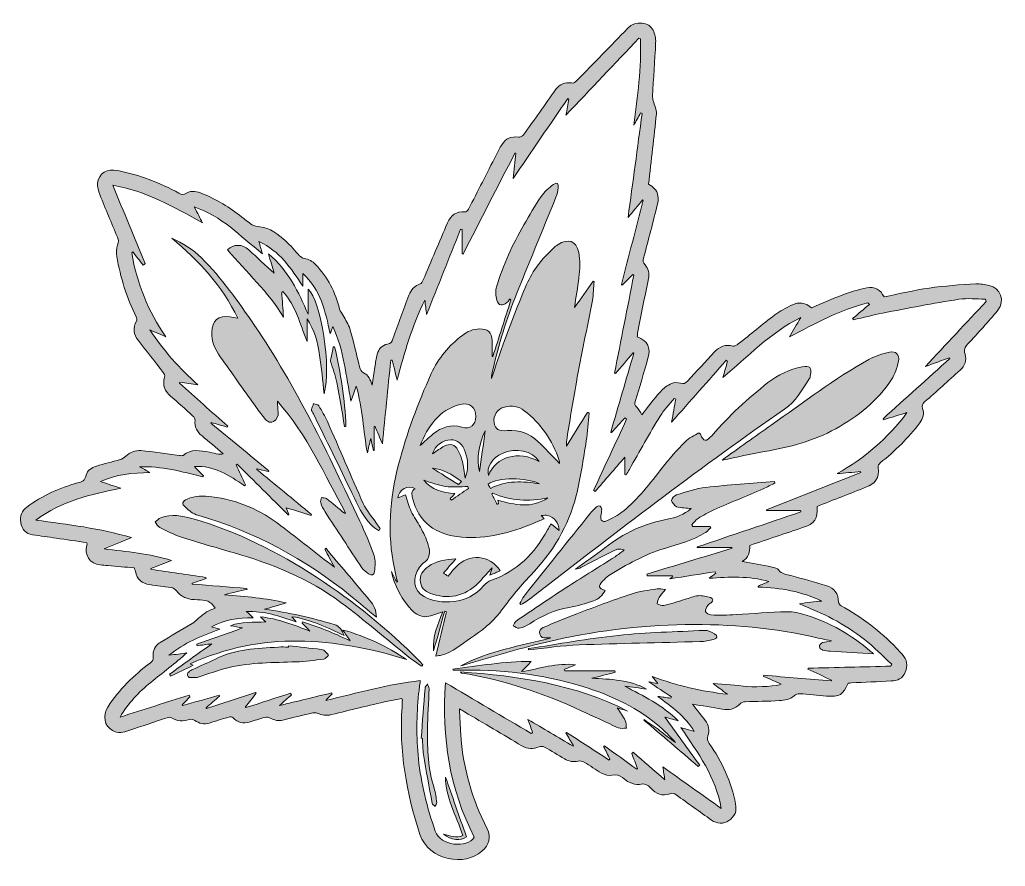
# Model space of a CAD drawing. Extents: x 510 to 1471, y -1409 to -584.
import ezdxf

# ---------------------------------------------------------------- set-up
doc = ezdxf.new("R2010")
doc.units = 0
doc.header["$MEASUREMENT"] = 0
doc.layers.add('katman 1', color=7, linetype='Continuous')

# ---------------------------------------------------------------- blocks, each defined once
blk = doc.blocks.new('block 2')
at = {"layer": 'katman 1', "true_color": 0xffffff}
h = blk.add_hatch(color=7, dxfattribs=at)
h.dxf.hatch_style = 2
edge = h.paths.add_edge_path()
edge.add_spline(control_points=[(1165.83, -1250.87), (1170.03, -1256.22), (1174.33, -1261.57), (1178.34, -1266.92), (1181.69, -1271.31), (1182.93, -1276.37), (1180.92, -1281.72), (1179.87, -1284.59), (1180.54, -1286.78), (1182.26, -1289.27), (1194.58, -1307.23), (1203.85, -1326.62), (1207.95, -1348.2), (1209.29, -1355.08), (1207.19, -1360.62), (1201.27, -1364.54), (1196.21, -1367.88), (1189.71, -1367.78), (1184.36, -1363.96), (1172.9, -1355.85), (1161.53, -1347.63), (1150.07, -1339.42), (1148.16, -1337.98), (1146.54, -1337.31), (1143.86, -1338.37), (1136.41, -1341.23), (1130.2, -1338.56), (1125.23, -1332.92), (1122.18, -1329.39), (1119.22, -1327.95), (1114.15, -1329.2), (1111.19, -1329.96), (1107.37, -1328.34), (1104.22, -1327.09), (1101.83, -1326.14), (1099.83, -1324.32), (1097.82, -1322.6), (1094.76, -1319.93), (1091.8, -1319.55), (1087.7, -1320.31), (1084.45, -1320.88), (1080.34, -1319.74), (1077.28, -1318.11), (1071.46, -1315.06), (1066.2, -1310.86), (1060.47, -1307.51), (1058.85, -1306.56), (1056.27, -1305.98), (1054.55, -1306.46), (1049.68, -1307.8), (1045.38, -1306.65), (1041.27, -1304.26), (1034.68, -1300.54), (1028.28, -1296.43), (1021.69, -1292.8), (1020.26, -1292.04), (1017.97, -1291.94), (1016.44, -1292.52), (1010.61, -1294.9), (1005.17, -1294.81), (999.63, -1291.56), (981.1, -1280.48), (962.47, -1269.5), (943.84, -1258.51), (942.51, -1257.75), (941.17, -1256.98), (938.88, -1255.65), (939.26, -1264.34), (939.55, -1272.17), (940.02, -1280.1), (942.22, -1312.67), (950.91, -1343.52), (965.81, -1372.56), (970.02, -1380.78), (967.63, -1388.03), (960.75, -1394.34), (944.7, -1409.05), (908.69, -1403.8), (900.29, -1377.91), (887.11, -1337.41), (879.75, -1296.34), (882.9, -1253.64), (883.09, -1251.44), (883.09, -1249.34), (883.19, -1247.14), (883.19, -1246.86), (883.09, -1246.57), (882.81, -1245.52), (878.22, -1246.28), (873.64, -1246.95), (869.05, -1248), (850.71, -1252.3), (832.37, -1256.6), (814.13, -1261.19), (809.16, -1262.43), (804.77, -1261.85), (800.28, -1259.75), (799.04, -1259.18), (797.32, -1259.18), (795.98, -1259.47), (786.24, -1261.66), (776.4, -1263.96), (766.75, -1266.53), (762.26, -1267.68), (758.35, -1266.63), (754.43, -1264.53), (752.9, -1263.76), (750.7, -1263.48), (748.98, -1263.86), (743.92, -1265.2), (738.96, -1266.92), (733.99, -1268.44), (727.97, -1270.26), (722.91, -1268.73), (718.32, -1264.34), (717.46, -1263.48), (715.36, -1263.1), (714.12, -1263.48), (707.72, -1265.29), (701.51, -1267.39), (695.11, -1269.4), (689.86, -1271.02), (685.27, -1269.78), (680.78, -1266.73), (679.45, -1265.77), (677.06, -1265.39), (675.44, -1265.87), (669.42, -1267.49), (663.69, -1268.06), (658.15, -1264.15), (657.19, -1263.48), (655.18, -1263.76), (653.94, -1264.15), (641.53, -1268.25), (629.11, -1272.46), (616.69, -1276.66), (611.34, -1278.47), (605.99, -1279.62), (600.64, -1276.66), (592.72, -1272.27), (590.9, -1262.05), (596.15, -1253.73), (607.14, -1236.54), (621.66, -1222.79), (637.61, -1210.56), (639.71, -1208.94), (640.76, -1207.79), (640.38, -1204.64), (639.62, -1198.91), (642.19, -1193.94), (647.07, -1190.88), (657.38, -1184.48), (667.98, -1178.56), (678.4, -1172.26), (680.4, -1171.02), (682.03, -1169.2), (683.84, -1167.77), (686.71, -1165.48), (689.38, -1162.99), (692.44, -1160.99), (695.02, -1159.36), (697.98, -1158.5), (700.65, -1157.36), (697.12, -1150.29), (690.72, -1149.33), (683.65, -1149.14), (679.83, -1149.05), (675.72, -1148.76), (672.28, -1147.42), (668.94, -1146.08), (665.5, -1143.79), (663.4, -1140.93), (661.68, -1138.54), (660.15, -1137.68), (657.67, -1137.3), (650.79, -1136.34), (643.91, -1135.39), (637.04, -1134.43), (629.39, -1133.29), (624.24, -1129.46), (622.99, -1121.35), (622.8, -1120.29), (622.33, -1119.34), (621.94, -1118.1), (613.35, -1117.33), (604.66, -1116.66), (596.06, -1115.9), (593.58, -1115.71), (591.19, -1115.33), (588.7, -1115.14), (578.77, -1114.47), (572.66, -1105.01), (575.81, -1095.94), (576, -1095.36), (575.81, -1094.79), (575.81, -1093.55), (565.78, -1092.02), (555.75, -1090.49), (545.72, -1089.06), (538.08, -1087.91), (530.44, -1086.96), (522.8, -1085.81), (516.01, -1084.76), (512.29, -1080.46), (511.24, -1073.78), (510.28, -1067.57), (512.19, -1062.6), (517.26, -1058.78), (532.16, -1047.6), (548.78, -1040.15), (566.64, -1035.28), (570.94, -1034.14), (573.99, -1033.09), (575.04, -1027.83), (576, -1022.96), (580.49, -1020.29), (584.98, -1018.95), (592.62, -1016.56), (600.45, -1014.75), (608.09, -1012.45), (610.1, -1011.88), (612.3, -1010.73), (613.73, -1009.21), (617.84, -1005.1), (623.09, -1003.28), (628.44, -1003.76), (640.86, -1004.91), (653.18, -1006.82), (665.6, -1008.35), (666.93, -1008.54), (668.65, -1009.01), (669.51, -1008.35), (677.44, -1001.85), (686.32, -1003.57), (695.11, -1005.29), (698.17, -1005.86), (701.13, -1006.72), (704.09, -1007.3), (705.14, -1007.49), (706.29, -1007.1), (708.68, -1006.82), (701.42, -1000.61), (694.83, -994.97), (687.95, -989.43), (682.98, -985.42), (680.59, -980.65), (681.17, -974.15), (681.26, -972.81), (680.21, -971), (679.06, -970.04), (672, -963.55), (664.93, -957.15), (657.67, -950.94), (651.75, -945.88), (649.17, -939.95), (651.46, -932.03), (651.84, -930.69), (651.08, -928.59), (650.12, -927.44), (642, -916.93), (633.6, -906.62), (625.57, -896.11), (621.18, -890.38), (620.51, -884.08), (624.05, -877.48), (624.62, -876.43), (624.43, -874.43), (623.85, -873.28), (614.3, -854.75), (608.57, -834.88), (604.85, -814.54), (604.18, -810.91), (604.37, -806.61), (605.71, -803.27), (606.95, -800.31), (606.66, -798.2), (605.51, -795.62), (599.69, -781.87), (593.96, -768.12), (588.42, -754.17), (587.08, -750.64), (585.74, -746.62), (586.12, -743.09), (587.27, -733.16), (595.49, -728.47), (605.9, -730.67), (626.91, -734.97), (646.68, -742.52), (665.5, -752.74), (668.08, -754.17), (669.99, -754.74), (672.95, -752.83), (677.92, -749.58), (683.27, -751.11), (688.43, -753.21), (702.37, -758.75), (714.79, -766.68), (726.54, -775.76), (727.97, -776.9), (729.4, -778.05), (730.93, -779.2), (734.94, -782.25), (738.29, -785.31), (744.3, -785.6), (754.33, -786.07), (762.07, -793.05), (769.43, -799.35), (774.39, -803.65), (778.5, -809), (783.09, -813.77), (784.23, -814.92), (785.95, -816.07), (787.48, -816.35), (791.97, -817.02), (795.5, -819.12), (798.65, -822.27), (810.5, -834.6), (817.95, -849.31), (822.06, -865.74), (822.63, -867.93), (824.35, -869.84), (825.5, -871.94), (827.79, -876.24), (830.75, -880.45), (832.09, -885.03), (835.62, -897.26), (838.49, -909.77), (841.54, -922.19), (842.12, -924.58), (842.5, -926.58), (845.27, -927.82), (850.24, -929.92), (851.95, -934.7), (853.77, -939.76), (854.63, -933.94), (855.39, -928.21), (856.35, -922.38), (857.02, -918.08), (857.69, -913.88), (858.74, -909.67), (860.07, -904.52), (863.23, -900.89), (868.67, -899.93), (871.82, -899.36), (873.06, -897.64), (874.02, -894.68), (878.99, -880.45), (884.24, -866.31), (889.59, -852.17), (891.59, -846.92), (894.94, -842.91), (900.67, -841.19), (901.91, -840.81), (902.77, -838.8), (903.44, -837.37), (911.37, -818.84), (919.2, -800.21), (927.13, -781.68), (930.28, -774.32), (935.72, -770.31), (944.13, -770.98), (945.28, -771.08), (947, -769.55), (947.57, -768.31), (956.64, -750.83), (965.62, -733.25), (974.6, -715.68), (976.32, -712.24), (978.04, -708.8), (980.05, -705.45), (984.06, -698.96), (988.93, -697.14), (996.57, -698.2), (998, -698.39), (1000.2, -697.14), (1001.16, -695.9), (1011.85, -681.1), (1022.36, -666.2), (1032.87, -651.39), (1036.59, -646.23), (1041.85, -644.32), (1047.86, -645.28), (1050.63, -645.76), (1051.69, -644.42), (1053.21, -642.89), (1069.74, -625.98), (1086.36, -609.17), (1102.6, -592.07), (1110.72, -583.57), (1123.8, -585.96), (1127.53, -593.7), (1129.34, -597.42), (1130.2, -602.01), (1130.01, -606.21), (1129.25, -623.5), (1127.91, -640.69), (1126.86, -657.98), (1126.76, -659.51), (1127.34, -661.13), (1127.72, -662.66), (1128.77, -666.86), (1131.06, -671.26), (1130.68, -675.37), (1128.48, -698.1), (1125.71, -720.74), (1123.04, -744.04), (1127.34, -746.34), (1131.63, -749.49), (1132.21, -755.51), (1132.4, -757.8), (1132.69, -760.19), (1132.11, -762.29), (1127.62, -780.25), (1122.94, -798.11), (1118.26, -816.07), (1117.59, -818.64), (1117.59, -820.46), (1119.69, -822.66), (1123.13, -826.29), (1123.99, -831.06), (1122.94, -836.03), (1119.41, -853.7), (1115.87, -871.47), (1112.44, -889.14), (1112.24, -890.28), (1112.24, -891.53), (1112.15, -892.67), (1122.37, -896.97), (1125.43, -902.99), (1122.46, -913.69), (1118.55, -927.82), (1114.35, -941.86), (1110.14, -955.91), (1109.47, -958.29), (1109.57, -959.63), (1111.58, -961.45), (1113.68, -963.45), (1115.01, -966.41), (1116.54, -968.8), (1122.37, -961.45), (1128.2, -953.61), (1134.69, -946.26), (1137.65, -942.92), (1141.57, -940.15), (1145.58, -938.14), (1147.87, -936.99), (1151.31, -937.38), (1154.08, -938.04), (1157.14, -938.81), (1158.95, -938.33), (1161.05, -935.94), (1169.75, -926.3), (1178.63, -916.93), (1187.51, -907.38), (1192.38, -902.13), (1198.12, -899.93), (1205.38, -901.75), (1206.81, -902.13), (1209.1, -900.89), (1210.53, -899.74), (1222.38, -890.38), (1234.03, -880.64), (1246.07, -871.47), (1251.03, -867.65), (1256.76, -864.78), (1262.4, -861.92), (1269.37, -858.38), (1276.16, -859.34), (1281.89, -864.49), (1292.11, -860.2), (1302.04, -855.61), (1312.26, -851.89), (1319.9, -849.02), (1327.83, -846.73), (1335.76, -845.1), (1343.4, -843.48), (1349.23, -846.82), (1352.57, -853.8), (1367.47, -850.83), (1381.9, -847.4), (1396.51, -845.29), (1411.6, -843.1), (1426.79, -842.05), (1442.07, -841), (1446.28, -840.71), (1450.57, -842.24), (1454.87, -842.81), (1466.14, -844.34), (1470.73, -858.19), (1463.56, -866.79), (1454.11, -878.15), (1444.08, -889.14), (1434.05, -900.03), (1431.28, -902.99), (1430.04, -905.47), (1431.47, -909.58), (1433.57, -915.79), (1431.28, -921.04), (1426.6, -925.34), (1415.14, -935.75), (1403.77, -946.07), (1392.12, -956.29), (1390.01, -958.2), (1389.25, -959.73), (1390.21, -962.59), (1391.92, -967.65), (1390.49, -972.34), (1387.44, -976.54), (1376.55, -991.44), (1363.17, -1004.05), (1348.85, -1015.7), (1347.7, -1016.66), (1346.46, -1018.76), (1346.74, -1020), (1348.94, -1030.79), (1342.64, -1036.33), (1335.57, -1039.2), (1319.52, -1045.5), (1303.47, -1051.81), (1287.43, -1058.11), (1288.1, -1070.62), (1285.23, -1074.73), (1273.19, -1078.84), (1256.1, -1084.57), (1239, -1090.3), (1221.71, -1096.13), (1222.09, -1102.62), (1220.28, -1108.26), (1214.45, -1111.79), (1224.19, -1113.61), (1233.84, -1115.23), (1243.39, -1117.24), (1245.68, -1117.72), (1248.55, -1118.58), (1249.89, -1120.29), (1253.04, -1124.21), (1257.43, -1124.4), (1261.73, -1125.55), (1273.48, -1128.7), (1285.13, -1132.04), (1296.79, -1135.58), (1304.43, -1137.97), (1308.25, -1143.31), (1308.15, -1151.53), (1308.15, -1152.68), (1309.59, -1154.4), (1310.73, -1155.06), (1330.79, -1166.14), (1348.85, -1179.71), (1364.61, -1196.23), (1366.52, -1198.24), (1368.33, -1200.34), (1370.24, -1202.35), (1375.11, -1207.5), (1375.78, -1213.62), (1373.3, -1219.92), (1370.91, -1225.94), (1365.56, -1228.04), (1359.54, -1228.33), (1346.65, -1229.09), (1333.66, -1229.57), (1320.67, -1230.24), (1319.62, -1230.33), (1318.57, -1230.43), (1317.52, -1230.43), (1312.83, -1241.8), (1309.11, -1244.09), (1296.5, -1243.04), (1287.71, -1242.27), (1279.02, -1241.32), (1270.23, -1240.74), (1268.61, -1240.65), (1266.41, -1241.41), (1265.17, -1242.56), (1260.97, -1246.48), (1255.71, -1247.24), (1250.56, -1247.53), (1239.48, -1248.19), (1228.4, -1248.1), (1217.22, -1248.58), (1215.41, -1248.67), (1213.21, -1249.63), (1211.97, -1250.96), (1207.19, -1256.12), (1201.36, -1256.79), (1194.96, -1255.84), (1185.22, -1254.21), (1175.48, -1252.49), (1165.83, -1250.87)], knot_values=[0, 0, 0, 0, 1, 1, 1, 2, 2, 2, 3, 3, 3, 4, 4, 4, 5, 5, 5, 6, 6, 6, 7, 7, 7, 8, 8, 8, 9, 9, 9, 10, 10, 10, 11, 11, 11, 12, 12, 12, 13, 13, 13, 14, 14, 14, 15, 15, 15, 16, 16, 16, 17, 17, 17, 18, 18, 18, 19, 19, 19, 20, 20, 20, 21, 21, 21, 22, 22, 22, 23, 23, 23, 24, 24, 24, 25, 25, 25, 26, 26, 26, 27, 27, 27, 28, 28, 28, 29, 29, 29, 30, 30, 30, 31, 31, 31, 32, 32, 32, 33, 33, 33, 34, 34, 34, 35, 35, 35, 36, 36, 36, 37, 37, 37, 38, 38, 38, 39, 39, 39, 40, 40, 40, 41, 41, 41, 42, 42, 42, 43, 43, 43, 44, 44, 44, 45, 45, 45, 46, 46, 46, 47, 47, 47, 48, 48, 48, 49, 49, 49, 50, 50, 50, 51, 51, 51, 52, 52, 52, 53, 53, 53, 54, 54, 54, 55, 55, 55, 56, 56, 56, 57, 57, 57, 58, 58, 58, 59, 59, 59, 60, 60, 60, 61, 61, 61, 62, 62, 62, 63, 63, 63, 64, 64, 64, 65, 65, 65, 66, 66, 66, 67, 67, 67, 68, 68, 68, 69, 69, 69, 70, 70, 70, 71, 71, 71, 72, 72, 72, 73, 73, 73, 74, 74, 74, 75, 75, 75, 76, 76, 76, 77, 77, 77, 78, 78, 78, 79, 79, 79, 80, 80, 80, 81, 81, 81, 82, 82, 82, 83, 83, 83, 84, 84, 84, 85, 85, 85, 86, 86, 86, 87, 87, 87, 88, 88, 88, 89, 89, 89, 90, 90, 90, 91, 91, 91, 92, 92, 92, 93, 93, 93, 94, 94, 94, 95, 95, 95, 96, 96, 96, 97, 97, 97, 98, 98, 98, 99, 99, 99, 100, 100, 100, 101, 101, 101, 102, 102, 102, 103, 103, 103, 104, 104, 104, 105, 105, 105, 106, 106, 106, 107, 107, 107, 108, 108, 108, 109, 109, 109, 110, 110, 110, 111, 111, 111, 112, 112, 112, 113, 113, 113, 114, 114, 114, 115, 115, 115, 116, 116, 116, 117, 117, 117, 118, 118, 118, 119, 119, 119, 120, 120, 120, 121, 121, 121, 122, 122, 122, 123, 123, 123, 124, 124, 124, 125, 125, 125, 126, 126, 126, 127, 127, 127, 128, 128, 128, 129, 129, 129, 130, 130, 130, 131, 131, 131, 132, 132, 132, 133, 133, 133, 134, 134, 134, 135, 135, 135, 136, 136, 136, 137, 137, 137, 138, 138, 138, 139, 139, 139, 140, 140, 140, 141, 141, 141, 142, 142, 142, 143, 143, 143, 144, 144, 144, 145, 145, 145, 146, 146, 146, 147, 147, 147, 148, 148, 148, 149, 149, 149, 150, 150, 150, 151, 151, 151, 152, 152, 152, 153, 153, 153, 154, 154, 154, 155, 155, 155, 156, 156, 156, 157, 157, 157, 158, 158, 158, 159, 159, 159, 160, 160, 160, 161, 161, 161, 162, 162, 162, 163, 163, 163, 164, 164, 164, 165, 165, 165, 166, 166, 166, 167, 167, 167, 168, 168, 168, 169, 169, 169, 170, 170, 170, 171, 171, 171, 172, 172, 172, 173, 173, 173, 174, 174, 174, 175, 175, 175, 176, 176, 176, 177, 177, 177, 178, 178, 178, 179, 179, 179, 180, 180, 180, 181, 181, 181, 182, 182, 182, 183, 183, 183, 184, 184, 184, 185, 185, 185, 186, 186, 186, 187, 187, 187, 188, 188, 188, 189, 189, 189, 190, 190, 190, 191, 191, 191, 192, 192, 192, 193, 193, 193, 194, 194, 194, 195, 195, 195, 196, 196, 196, 196], degree=3, periodic=1)
edge = h.paths.add_edge_path()
edge.add_spline(control_points=[(1291.82, -1150.38), (1272.24, -1141.12), (1251.51, -1137.39), (1230.02, -1136.91), (1230.02, -1136.53), (1230.11, -1136.15), (1230.11, -1135.77), (1233.27, -1134.43), (1236.51, -1133), (1240.34, -1131.37), (1220.75, -1125.83), (1201.65, -1126.89), (1182.16, -1128.22), (1184.27, -1126.5), (1186.46, -1124.88), (1188.56, -1123.16), (1188.37, -1122.68), (1188.28, -1122.21), (1188.09, -1121.82), (1173.38, -1124.12), (1158.76, -1126.41), (1143.67, -1128.8), (1144.91, -1127.94), (1145.77, -1127.27), (1146.63, -1126.69), (1146.54, -1126.41), (1146.44, -1126.03), (1146.34, -1125.74), (1138.13, -1125.74), (1129.92, -1125.74), (1121.8, -1125.74), (1121.7, -1125.17), (1121.61, -1124.69), (1121.51, -1124.12), (1149.11, -1115.71), (1176.82, -1107.4), (1204.42, -1098.99), (1204.42, -1098.8), (1204.32, -1098.52), (1204.32, -1098.33), (1193.05, -1098.33), (1181.78, -1098.33), (1170.61, -1098.33), (1170.61, -1098.13), (1170.61, -1097.85), (1170.51, -1097.66), (1204.23, -1086.29), (1237.95, -1074.83), (1271.57, -1063.46), (1271.47, -1062.98), (1271.38, -1062.6), (1271.28, -1062.12), (1260.2, -1062.12), (1249.12, -1062.12), (1238.04, -1062.12), (1238.04, -1061.93), (1238.04, -1061.65), (1237.95, -1061.45), (1268.61, -1049.32), (1299.27, -1037.29), (1329.93, -1025.16), (1329.84, -1024.87), (1329.74, -1024.49), (1329.74, -1024.2), (1322.1, -1024.87), (1314.46, -1025.54), (1306.91, -1026.21), (1333.66, -1010.93), (1356.49, -991.63), (1374.92, -966.7), (1367.28, -968.99), (1359.73, -971.28), (1352.09, -973.58), (1351.9, -973.29), (1351.71, -972.91), (1351.62, -972.62), (1373.3, -953.04), (1395.08, -933.46), (1416.76, -913.88), (1416.57, -913.59), (1416.38, -913.4), (1416.28, -913.11), (1408.74, -915.98), (1401.09, -918.75), (1392.88, -921.81), (1413.03, -900.12), (1432.62, -879.11), (1452.2, -858.19), (1451.91, -857.43), (1451.53, -856.66), (1451.24, -855.99), (1442.65, -855.99), (1433.95, -854.85), (1425.55, -856.18), (1400.62, -860.1), (1375.88, -864.88), (1351.14, -869.65), (1341.68, -871.47), (1332.42, -874.05), (1322.96, -876.24), (1322.58, -875.86), (1322.29, -875.38), (1321.91, -875), (1327.35, -870.42), (1332.8, -865.83), (1338.24, -861.15), (1337.77, -860.67), (1337.38, -860.2), (1336.91, -859.72), (1309.49, -866.12), (1285.33, -879.97), (1260.49, -892.77), (1263.93, -886.85), (1267.27, -881.02), (1271.38, -873.95), (1241.39, -888.85), (1219.8, -912.16), (1195.54, -932.41), (1197.07, -927.15), (1198.59, -921.9), (1200.03, -916.65), (1199.64, -916.36), (1199.26, -916.07), (1198.78, -915.69), (1181.4, -935.37), (1163.73, -955.33), (1145.58, -976.06), (1147.01, -967.85), (1148.35, -960.59), (1149.59, -953.42), (1149.11, -953.23), (1148.64, -953.04), (1148.16, -952.85), (1143.48, -958.58), (1138.13, -963.83), (1134.4, -970.04), (1124.09, -987.14), (1114.35, -1004.62), (1104.41, -1022.01), (1103.36, -1023.82), (1102.21, -1025.64), (1101.16, -1027.45), (1100.78, -1027.26), (1100.5, -1027.16), (1100.11, -1026.97), (1100.11, -1021.34), (1100.11, -1015.7), (1100.11, -1010.07), (1090.27, -1021.34), (1080.72, -1032.42), (1071.08, -1043.5), (1070.6, -1043.12), (1070.02, -1042.83), (1069.55, -1042.45), (1080.25, -1019.33), (1090.94, -996.22), (1101.74, -973.2), (1101.16, -972.72), (1100.69, -972.34), (1100.11, -971.86), (1095.72, -976.63), (1091.23, -981.41), (1086.84, -986.19), (1086.65, -986.09), (1086.36, -985.9), (1086.17, -985.8), (1093.71, -960.11), (1101.26, -934.41), (1108.81, -908.72), (1108.52, -908.62), (1108.33, -908.43), (1108.04, -908.34), (1102.31, -915.12), (1096.67, -921.9), (1090.94, -928.59), (1090.66, -928.4), (1090.27, -928.21), (1089.99, -928.11), (1096.2, -896.3), (1102.5, -864.4), (1108.71, -832.59), (1108.42, -832.4), (1108.14, -832.3), (1107.85, -832.11), (1104.41, -835.55), (1100.88, -838.9), (1097.44, -842.33), (1097.15, -842.14), (1096.96, -841.86), (1096.67, -841.67), (1103.74, -814.25), (1110.81, -786.93), (1117.98, -759.52), (1117.78, -759.42), (1117.5, -759.33), (1117.31, -759.23), (1112.63, -764.87), (1108.04, -770.6), (1103.17, -776.52), (1107.75, -742.13), (1112.34, -708.51), (1116.83, -674.89), (1116.35, -674.79), (1115.87, -674.7), (1115.4, -674.51), (1113.1, -678.52), (1110.81, -682.53), (1108.61, -686.54), (1112.24, -658.36), (1116.35, -630.47), (1115.11, -602.2), (1114.63, -602.01), (1114.25, -601.72), (1113.77, -601.53), (1090.18, -626.36), (1066.68, -651.3), (1042.61, -676.61), (1043.66, -670.97), (1044.52, -666.01), (1045.48, -660.94), (1045.09, -660.75), (1044.71, -660.56), (1044.33, -660.37), (1026.66, -686.26), (1009.08, -712.05), (991.03, -738.5), (991.99, -729.81), (992.85, -721.88), (993.8, -713.86), (993.51, -713.76), (993.23, -713.67), (992.85, -713.57), (976.03, -746.43), (959.13, -779.39), (942.32, -812.25), (942.03, -812.05), (941.74, -811.86), (941.46, -811.67), (941.46, -803.84), (941.46, -796.1), (941.46, -788.27), (940.98, -788.08), (940.41, -787.98), (939.93, -787.79), (928.85, -815.49), (917.86, -843.29), (906.78, -871.08), (906.21, -866.31), (905.64, -861.63), (905.06, -856.95), (892.84, -881.97), (884.91, -908.15), (878.13, -934.99), (876.5, -928.59), (874.88, -922.09), (873.26, -915.69), (872.78, -915.69), (872.3, -915.69), (871.82, -915.69), (869.15, -942.82), (866.38, -969.95), (863.7, -997.27), (861.32, -991.44), (858.93, -985.71), (856.54, -980.07), (856.25, -980.17), (855.97, -980.17), (855.78, -980.26), (855.78, -988), (855.78, -995.74), (855.78, -1003.47), (855.49, -1003.47), (855.3, -1003.57), (855.01, -1003.57), (854.25, -1000.04), (853.39, -996.5), (852.34, -991.82), (851.09, -997.17), (850.04, -1001.56), (849.09, -1005.86), (844.98, -984.56), (844.6, -962.78), (838.2, -940.81), (836.1, -946.64), (834.57, -951.13), (833.04, -955.52), (828.17, -930.98), (826.36, -906.14), (815.47, -882.83), (814.89, -884.27), (814.61, -885.22), (814.22, -886.18), (813.84, -887.04), (813.56, -887.8), (812.7, -889.81), (808.3, -867.65), (803.62, -847.01), (786.14, -830.97), (786.14, -835.84), (786.14, -839.66), (786.14, -843.38), (774.87, -826.1), (763.69, -809.09), (743.44, -799.92), (744.59, -803.93), (745.55, -807.37), (746.79, -811.86), (735.61, -802.6), (725.68, -793.91), (715.27, -785.69), (704.95, -777.57), (693.68, -770.79), (680.31, -766.01), (682.12, -769.55), (683.36, -771.94), (684.7, -774.42), (685.94, -776.81), (687.09, -779.2), (688.33, -781.58), (660.44, -766.3), (633.31, -750.44), (600.93, -744.9), (611.72, -770.98), (622.23, -796.2), (632.64, -821.41), (631.97, -821.99), (631.4, -822.47), (630.73, -823.04), (627.29, -818.74), (623.85, -814.44), (620.51, -810.05), (620.13, -810.33), (619.84, -810.72), (619.46, -811), (624.43, -840.61), (635.51, -867.74), (652.7, -892.77), (647.73, -890.67), (642.86, -888.47), (636.94, -885.89), (650.7, -906.43), (666.17, -924), (683.94, -939.48), (678.11, -938.71), (672.28, -937.85), (666.36, -937.09), (666.17, -937.38), (666.07, -937.66), (665.88, -937.95), (681.64, -951.89), (697.31, -965.94), (713.07, -979.88), (712.88, -980.17), (712.69, -980.55), (712.5, -980.84), (707.34, -979.31), (702.08, -977.78), (696.93, -976.25), (696.83, -976.44), (696.74, -976.73), (696.64, -976.92), (715.36, -992.39), (734.18, -1007.87), (752.9, -1023.34), (752.71, -1023.63), (752.52, -1023.92), (752.42, -1024.2), (748.79, -1023.25), (745.26, -1022.29), (741.63, -1021.43), (741.53, -1021.62), (741.44, -1021.91), (741.34, -1022.1), (759.11, -1036.72), (776.88, -1051.43), (794.74, -1066.04), (794.55, -1066.33), (794.36, -1066.61), (794.17, -1066.9), (786.14, -1064.42), (778.12, -1061.93), (769.9, -1059.45), (770.76, -1061.45), (771.72, -1063.75), (772.67, -1066.14), (772.48, -1066.23), (772.29, -1066.33), (772, -1066.42), (755.38, -1049.9), (738.67, -1033.37), (722.05, -1016.85), (721.76, -1017.04), (721.48, -1017.23), (721.19, -1017.42), (724.25, -1024.01), (727.21, -1030.51), (730.26, -1037.1), (729.98, -1037.38), (729.69, -1037.77), (729.4, -1038.05), (714.5, -1028.02), (700.08, -1018.09), (680.5, -1019.24), (683.75, -1022.58), (686.52, -1025.44), (689.29, -1028.31), (689.09, -1028.69), (688.9, -1028.98), (688.71, -1029.36), (668.46, -1024.2), (648.21, -1018.66), (626.91, -1019.52), (630.35, -1021.34), (633.79, -1023.25), (637.23, -1025.06), (620.51, -1025.54), (604.56, -1026.69), (588.99, -1033.95), (595.96, -1036.24), (602.46, -1038.34), (608.86, -1040.44), (579.63, -1046.27), (551.26, -1052.86), (525.95, -1071.48), (557.56, -1075.69), (588.23, -1079.51), (619.08, -1088.58), (609.34, -1092.59), (600.93, -1096.13), (592.43, -1099.57), (614.59, -1102.34), (636.75, -1103.77), (658.24, -1111.03), (651.56, -1113.61), (644.77, -1116.09), (638.09, -1118.67), (638.18, -1118.96), (638.18, -1119.24), (638.28, -1119.63), (656.04, -1122.21), (673.91, -1124.78), (691.67, -1127.36), (691.77, -1127.75), (691.77, -1128.13), (691.86, -1128.51), (687.37, -1130.04), (682.79, -1131.57), (678.3, -1133.09), (678.3, -1133.38), (678.3, -1133.67), (678.4, -1133.86), (696.16, -1135.29), (713.93, -1136.72), (731.7, -1138.16), (731.7, -1138.44), (731.79, -1138.73), (731.79, -1139.02), (724.91, -1140.64), (717.94, -1142.26), (709.82, -1144.27), (730.74, -1146.08), (750.32, -1147.52), (770, -1152.2), (762.45, -1154.39), (755.67, -1156.4), (748.89, -1158.41), (772.2, -1161.56), (794.64, -1166.62), (816.8, -1173.31), (822.34, -1175.03), (823.97, -1178.75), (826.55, -1184.1), (809.83, -1176.17), (794.07, -1168.44), (775.54, -1165.67), (777.16, -1167.67), (778.12, -1168.82), (779.74, -1170.82), (763.6, -1165.09), (748.41, -1160.03), (731.03, -1160.51), (733.51, -1162.71), (735.23, -1164.23), (737.9, -1166.72), (722.81, -1166.53), (709.63, -1168.72), (697.02, -1175.7), (699.7, -1176.36), (701.7, -1176.94), (705.14, -1177.89), (687.18, -1184.48), (670.75, -1191.07), (655.76, -1203.3), (662.44, -1202.44), (667.79, -1201.77), (673.14, -1201.01), (661.68, -1211.23), (649.74, -1220.3), (637.99, -1229.76), (626.24, -1239.22), (616.02, -1250.11), (608.09, -1263.57), (630.83, -1256.31), (653.08, -1249.15), (675.34, -1242.08), (675.63, -1242.65), (675.82, -1243.13), (676.1, -1243.71), (673.62, -1246.28), (671.23, -1248.96), (668.75, -1251.54), (668.94, -1251.73), (669.04, -1252.02), (669.23, -1252.21), (681.07, -1248.86), (692.91, -1245.62), (704.66, -1242.27), (704.76, -1242.56), (704.95, -1242.85), (705.05, -1243.13), (700.75, -1246.95), (696.35, -1250.68), (691.86, -1254.4), (692.06, -1254.69), (692.15, -1254.88), (692.34, -1255.17), (708.29, -1249.91), (724.25, -1244.76), (740.2, -1239.5), (740.39, -1239.79), (740.58, -1240.08), (740.77, -1240.36), (737.24, -1244.76), (733.7, -1249.25), (730.17, -1253.64), (730.36, -1253.83), (730.55, -1254.12), (730.74, -1254.31), (745.16, -1249.63), (759.59, -1244.95), (774.01, -1240.27), (774.39, -1240.74), (774.77, -1241.32), (775.16, -1241.8), (771.53, -1245.04), (767.9, -1248.29), (763.31, -1252.4), (781.17, -1248), (797.7, -1243.99), (814.22, -1239.98), (814.42, -1240.27), (814.61, -1240.55), (814.7, -1240.84), (812.89, -1242.85), (811.07, -1244.76), (808.49, -1247.43), (839.44, -1239.88), (869.34, -1231.48), (900.67, -1228.04), (900.1, -1232.82), (899.52, -1236.83), (899.05, -1240.94), (896.85, -1262.05), (896.66, -1283.06), (898.85, -1304.17), (901.43, -1328.53), (907.36, -1351.93), (915.28, -1374.95), (920.16, -1389.09), (946.23, -1392.05), (953.3, -1380.49), (928.75, -1333.68), (921.68, -1283.25), (925.12, -1230.05), (953.4, -1246.76), (981, -1263.1), (1008.61, -1279.53), (1009.08, -1279.24), (1009.66, -1278.95), (1010.13, -1278.67), (1008.7, -1274.56), (1007.17, -1270.55), (1005.55, -1265.87), (1020.45, -1274.65), (1034.97, -1283.25), (1049.49, -1291.94), (1049.68, -1291.75), (1049.77, -1291.56), (1049.97, -1291.37), (1047.48, -1287.26), (1044.9, -1283.25), (1042.42, -1279.14), (1042.71, -1278.95), (1042.9, -1278.67), (1043.18, -1278.47), (1057.03, -1287.45), (1070.88, -1296.43), (1084.83, -1305.51), (1085.02, -1305.22), (1085.31, -1304.93), (1085.5, -1304.65), (1083.4, -1300.54), (1081.39, -1296.43), (1079.29, -1292.32), (1079.58, -1292.13), (1079.96, -1291.85), (1080.25, -1291.66), (1090.75, -1299.3), (1101.16, -1306.94), (1111.67, -1314.49), (1111.96, -1314.29), (1112.15, -1314.01), (1112.44, -1313.82), (1110.52, -1308.94), (1108.61, -1304.07), (1106.7, -1299.11), (1107.18, -1298.72), (1107.66, -1298.25), (1108.14, -1297.86), (1118.36, -1306.75), (1128.48, -1315.63), (1138.99, -1324.71), (1138.32, -1320.6), (1137.75, -1316.87), (1137.08, -1312.1), (1156.47, -1325.95), (1174.9, -1339.13), (1194.01, -1352.69), (1188.56, -1322.03), (1171.18, -1298.25), (1154.56, -1273.79), (1158.67, -1274.94), (1162.68, -1276.09), (1167.55, -1277.52), (1158.38, -1262.52), (1145.1, -1253.07), (1132.02, -1243.42), (1136.32, -1243.99), (1140.61, -1244.57), (1144.91, -1245.04), (1145.1, -1244.66), (1145.29, -1244.28), (1145.39, -1243.9), (1138.32, -1239.22), (1131.25, -1234.44), (1123.32, -1229.19), (1126.76, -1229.86), (1129.15, -1230.33), (1132.11, -1230.81), (1130.39, -1228.71), (1128.96, -1226.89), (1126.67, -1224.03), (1150.83, -1232.91), (1174.52, -1238.45), (1200.12, -1241.32), (1194.68, -1237.31), (1190.38, -1234.15), (1185.99, -1230.91), (1197.35, -1231.38), (1208.34, -1232.72), (1219.32, -1233.68), (1230.4, -1234.63), (1249.22, -1233.29), (1252.47, -1231.38), (1246.54, -1228.8), (1240.72, -1226.32), (1234.99, -1223.84), (1235.08, -1223.46), (1235.18, -1223.17), (1235.37, -1222.79), (1257.34, -1224.6), (1279.21, -1226.51), (1301.18, -1228.33), (1301.28, -1228.04), (1301.28, -1227.75), (1301.37, -1227.47), (1293.73, -1223.93), (1285.99, -1220.3), (1278.35, -1216.77), (1278.45, -1216.48), (1278.54, -1216.2), (1278.64, -1215.91), (1305.58, -1215.24), (1332.51, -1214.57), (1359.35, -1213.9), (1359.54, -1213.23), (1359.73, -1212.66), (1360.02, -1211.99), (1351.23, -1203.87), (1342.83, -1195.09), (1333.37, -1187.83), (1323.82, -1180.38), (1313.5, -1173.79), (1302.81, -1167.96), (1292.49, -1162.32), (1281.41, -1158.12), (1270.04, -1153.06), (1277.59, -1152.01), (1284.66, -1151.15), (1291.82, -1150.38)], knot_values=[0, 0, 0, 0, 1, 1, 1, 2, 2, 2, 3, 3, 3, 4, 4, 4, 5, 5, 5, 6, 6, 6, 7, 7, 7, 8, 8, 8, 9, 9, 9, 10, 10, 10, 11, 11, 11, 12, 12, 12, 13, 13, 13, 14, 14, 14, 15, 15, 15, 16, 16, 16, 17, 17, 17, 18, 18, 18, 19, 19, 19, 20, 20, 20, 21, 21, 21, 22, 22, 22, 23, 23, 23, 24, 24, 24, 25, 25, 25, 26, 26, 26, 27, 27, 27, 28, 28, 28, 29, 29, 29, 30, 30, 30, 31, 31, 31, 32, 32, 32, 33, 33, 33, 34, 34, 34, 35, 35, 35, 36, 36, 36, 37, 37, 37, 38, 38, 38, 39, 39, 39, 40, 40, 40, 41, 41, 41, 42, 42, 42, 43, 43, 43, 44, 44, 44, 45, 45, 45, 46, 46, 46, 47, 47, 47, 48, 48, 48, 49, 49, 49, 50, 50, 50, 51, 51, 51, 52, 52, 52, 53, 53, 53, 54, 54, 54, 55, 55, 55, 56, 56, 56, 57, 57, 57, 58, 58, 58, 59, 59, 59, 60, 60, 60, 61, 61, 61, 62, 62, 62, 63, 63, 63, 64, 64, 64, 65, 65, 65, 66, 66, 66, 67, 67, 67, 68, 68, 68, 69, 69, 69, 70, 70, 70, 71, 71, 71, 72, 72, 72, 73, 73, 73, 74, 74, 74, 75, 75, 75, 76, 76, 76, 77, 77, 77, 78, 78, 78, 79, 79, 79, 80, 80, 80, 81, 81, 81, 82, 82, 82, 83, 83, 83, 84, 84, 84, 85, 85, 85, 86, 86, 86, 87, 87, 87, 88, 88, 88, 89, 89, 89, 90, 90, 90, 91, 91, 91, 92, 92, 92, 93, 93, 93, 94, 94, 94, 95, 95, 95, 96, 96, 96, 97, 97, 97, 98, 98, 98, 99, 99, 99, 100, 100, 100, 101, 101, 101, 102, 102, 102, 103, 103, 103, 104, 104, 104, 105, 105, 105, 106, 106, 106, 107, 107, 107, 108, 108, 108, 109, 109, 109, 110, 110, 110, 111, 111, 111, 112, 112, 112, 113, 113, 113, 114, 114, 114, 115, 115, 115, 116, 116, 116, 117, 117, 117, 118, 118, 118, 119, 119, 119, 120, 120, 120, 121, 121, 121, 122, 122, 122, 123, 123, 123, 124, 124, 124, 125, 125, 125, 126, 126, 126, 127, 127, 127, 128, 128, 128, 129, 129, 129, 130, 130, 130, 131, 131, 131, 132, 132, 132, 133, 133, 133, 134, 134, 134, 135, 135, 135, 136, 136, 136, 137, 137, 137, 138, 138, 138, 139, 139, 139, 140, 140, 140, 141, 141, 141, 142, 142, 142, 143, 143, 143, 144, 144, 144, 145, 145, 145, 146, 146, 146, 147, 147, 147, 148, 148, 148, 149, 149, 149, 150, 150, 150, 151, 151, 151, 152, 152, 152, 153, 153, 153, 154, 154, 154, 155, 155, 155, 156, 156, 156, 157, 157, 157, 158, 158, 158, 159, 159, 159, 160, 160, 160, 161, 161, 161, 162, 162, 162, 163, 163, 163, 164, 164, 164, 165, 165, 165, 166, 166, 166, 167, 167, 167, 168, 168, 168, 169, 169, 169, 170, 170, 170, 171, 171, 171, 172, 172, 172, 173, 173, 173, 174, 174, 174, 175, 175, 175, 176, 176, 176, 177, 177, 177, 178, 178, 178, 179, 179, 179, 180, 180, 180, 181, 181, 181, 182, 182, 182, 183, 183, 183, 184, 184, 184, 185, 185, 185, 186, 186, 186, 187, 187, 187, 188, 188, 188, 189, 189, 189, 190, 190, 190, 191, 191, 191, 192, 192, 192, 193, 193, 193, 194, 194, 194, 195, 195, 195, 196, 196, 196, 197, 197, 197, 198, 198, 198, 199, 199, 199, 200, 200, 200, 201, 201, 201, 202, 202, 202, 203, 203, 203, 204, 204, 204, 205, 205, 205, 206, 206, 206, 207, 207, 207, 208, 208, 208, 209, 209, 209, 210, 210, 210, 211, 211, 211, 212, 212, 212, 213, 213, 213, 214, 214, 214, 215, 215, 215, 216, 216, 216, 217, 217, 217, 218, 218, 218, 219, 219, 219, 220, 220, 220, 221, 221, 221, 222, 222, 222, 223, 223, 223, 224, 224, 224, 225, 225, 225, 226, 226, 226, 227, 227, 227, 228, 228, 228, 229, 229, 229, 230, 230, 230, 231, 231, 231, 232, 232, 232, 233, 233, 233, 233], degree=3, periodic=1)
at = {"layer": 'katman 1', "true_color": 0x2a7f00}
h = blk.add_hatch(color=86, dxfattribs=at)
h.dxf.hatch_style = 2
edge = h.paths.add_edge_path()
edge.add_spline(control_points=[(971.35, -911.97), (977.28, -893.53), (983.1, -875.1), (989.02, -856.66), (988.74, -856.38), (988.36, -856.09), (988.07, -855.8), (987.11, -856.95), (986.25, -858.29), (985.11, -859.34), (980.81, -863.16), (976.8, -862.49), (975.27, -856.95), (974.12, -852.84), (973.74, -847.87), (974.98, -843.96), (981.38, -822.75), (990.55, -802.69), (1001.63, -783.59), (1007.08, -774.23), (1012.33, -764.77), (1018.44, -755.89), (1021.6, -751.3), (1025.89, -747.39), (1030.48, -744.14), (1033.73, -741.75), (1035.73, -743.47), (1035.16, -747.58), (1034.78, -750.64), (1033.92, -753.69), (1032.87, -756.46), (1019.5, -789.51), (1005.84, -822.37), (992.75, -855.42), (983.1, -879.97), (975.46, -905.19), (970.02, -931.07), (969.83, -931.84), (969.83, -932.5), (970.11, -933.36), (974.31, -921.04), (978.14, -908.62), (982.72, -896.4), (989.6, -878.06), (996.48, -859.72), (1004.21, -841.76), (1010.13, -828.1), (1019.5, -816.45), (1030.48, -806.23), (1031.82, -804.99), (1033.25, -803.84), (1034.87, -802.79), (1044.52, -796.48), (1052.74, -799.06), (1055.03, -810.43), (1056.65, -818.36), (1056.08, -826.96), (1055.22, -835.17), (1054.26, -844.82), (1051.97, -854.27), (1051.02, -864.3), (1057.03, -855.71), (1062.96, -847.21), (1068.97, -838.61), (1069.36, -838.7), (1069.64, -838.8), (1070.02, -838.8), (1069.45, -844.91), (1069.45, -851.22), (1068.31, -857.23), (1063.24, -883.88), (1057.7, -910.44), (1052.74, -937.09), (1049.2, -956.38), (1046.24, -975.68), (1043.09, -995.07), (1042.9, -996.02), (1043.09, -997.07), (1043.09, -999.46), (1050.35, -987.71), (1056.94, -977.02), (1063.53, -966.41), (1064.1, -966.6), (1064.68, -966.8), (1065.15, -967.08), (1064.29, -976.16), (1063.82, -985.33), (1062.38, -994.3), (1059.52, -1012.07), (1057.03, -1030.03), (1052.64, -1047.51), (1045.09, -1077.41), (1029.62, -1103.01), (1008.13, -1125.36), (997.24, -1136.63), (987.59, -1149.24), (978.04, -1161.75), (970.11, -1172.07), (960.08, -1179.52), (949.58, -1186.58), (940.5, -1192.7), (932.48, -1200.44), (921.4, -1203.11), (919.77, -1203.49), (918.15, -1203.78), (915.67, -1204.26), (919.3, -1189.26), (922.73, -1175.03), (926.17, -1160.89), (925.6, -1160.7), (925.03, -1160.6), (924.45, -1160.41), (920.82, -1173.31), (917.19, -1186.2), (913.56, -1198.91), (912.23, -1185.06), (917.96, -1172.64), (922.54, -1161.08), (917.48, -1162.61), (912.32, -1164.9), (906.97, -1165.57), (901.43, -1166.33), (896.56, -1163.28), (892.45, -1159.46), (884.43, -1151.91), (874.21, -1132.9), (872.59, -1121.63), (874.59, -1125.83), (876.03, -1128.89), (877.55, -1131.95), (877.84, -1131.85), (878.13, -1131.76), (878.32, -1131.76), (877.36, -1127.36), (876.31, -1122.97), (875.45, -1118.58), (868.29, -1084.47), (870.68, -1050.66), (879.46, -1017.32), (887.49, -986.85), (898.28, -957.34), (911.37, -928.68), (918.24, -913.69), (928.56, -901.27), (941.74, -891.34), (946.61, -887.61), (951.96, -885.13), (958.27, -885.03), (966.48, -884.94), (970.11, -888.18), (970.59, -896.59), (970.68, -899.17), (970.59, -901.84), (970.59, -904.42), (970.59, -906.9), (970.59, -909.39), (970.59, -911.78), (970.59, -911.87), (970.97, -911.97), (971.35, -911.97)], knot_values=[0, 0, 0, 0, 1, 1, 1, 2, 2, 2, 3, 3, 3, 4, 4, 4, 5, 5, 5, 6, 6, 6, 7, 7, 7, 8, 8, 8, 9, 9, 9, 10, 10, 10, 11, 11, 11, 12, 12, 12, 13, 13, 13, 14, 14, 14, 15, 15, 15, 16, 16, 16, 17, 17, 17, 18, 18, 18, 19, 19, 19, 20, 20, 20, 21, 21, 21, 22, 22, 22, 23, 23, 23, 24, 24, 24, 25, 25, 25, 26, 26, 26, 27, 27, 27, 28, 28, 28, 29, 29, 29, 30, 30, 30, 31, 31, 31, 32, 32, 32, 33, 33, 33, 34, 34, 34, 35, 35, 35, 36, 36, 36, 37, 37, 37, 38, 38, 38, 39, 39, 39, 40, 40, 40, 41, 41, 41, 42, 42, 42, 43, 43, 43, 44, 44, 44, 45, 45, 45, 46, 46, 46, 47, 47, 47, 48, 48, 48, 49, 49, 49, 50, 50, 50, 51, 51, 51, 52, 52, 52, 53, 53, 53, 53], degree=3, periodic=1)
edge = h.paths.add_edge_path()
edge.add_spline(control_points=[(886.34, -1046.74), (888.25, -1052.48), (889.49, -1058.11), (891.88, -1063.17), (894.37, -1068.43), (898.09, -1073.11), (900.76, -1078.27), (903.63, -1083.81), (906.59, -1089.54), (908.41, -1095.56), (910.41, -1102.24), (910.6, -1109.02), (903.44, -1113.61), (902.1, -1114.47), (900.96, -1116), (900, -1117.33), (892.17, -1127.65), (893.89, -1140.64), (904.3, -1146.08), (920.06, -1154.49), (947, -1154.11), (962.28, -1135.58), (964.19, -1133.19), (967.06, -1130.99), (969.92, -1130.04), (995.04, -1121.25), (1012.33, -1103.77), (1024.75, -1080.94), (1025.7, -1079.13), (1026.75, -1077.31), (1027.9, -1075.21), (1030.77, -1077.41), (1033.25, -1079.41), (1036.02, -1081.51), (1035.92, -1074.64), (1031.05, -1068.43), (1024.75, -1066.99), (1022.93, -1066.61), (1020.93, -1066.9), (1018.54, -1066.9), (1019.69, -1068.33), (1020.35, -1069.19), (1021.21, -1070.34), (1017.39, -1071.87), (1013.96, -1073.2), (1010.61, -1074.64), (988.36, -1084), (965.53, -1090.11), (940.98, -1088.1), (915.19, -1086), (898.85, -1073.3), (893.12, -1049.99), (892.26, -1046.36), (891.59, -1043.12), (895.7, -1040.92), (889.11, -1036.62), (879.56, -1041.87), (878.7, -1049.9), (881.18, -1048.94), (883.76, -1047.89), (886.34, -1046.74)], knot_values=[0, 0, 0, 0, 1, 1, 1, 2, 2, 2, 3, 3, 3, 4, 4, 4, 5, 5, 5, 6, 6, 6, 7, 7, 7, 8, 8, 8, 9, 9, 9, 10, 10, 10, 11, 11, 11, 12, 12, 12, 13, 13, 13, 14, 14, 14, 15, 15, 15, 16, 16, 16, 17, 17, 17, 18, 18, 18, 19, 19, 19, 20, 20, 20, 20], degree=3, periodic=1)
edge = h.paths.add_edge_path()
edge.add_spline(control_points=[(1036.4, -1016.27), (1036.21, -1014.65), (1036.21, -1013.89), (1035.92, -1013.22), (1029.52, -993.64), (1018.35, -977.3), (1002.02, -964.79), (996.48, -960.49), (989.6, -959.44), (982.62, -961.26), (975.94, -962.97), (971.45, -969.76), (972.5, -976.35), (973.55, -982.75), (977.08, -985.04), (985.68, -984.28), (997.14, -983.22), (1006.98, -986.76), (1015.2, -994.69), (1022.36, -1001.37), (1028.95, -1008.63), (1036.4, -1016.27)], knot_values=[0, 0, 0, 0, 1, 1, 1, 2, 2, 2, 3, 3, 3, 4, 4, 4, 5, 5, 5, 6, 6, 6, 7, 7, 7, 7], degree=3, periodic=1)
edge = h.paths.add_edge_path()
edge.add_spline(control_points=[(900.48, -998.89), (904.68, -995.07), (908.69, -991.06), (913.18, -987.52), (921.4, -981.03), (930.47, -977.78), (941.17, -980.84), (949.38, -983.22), (954.73, -978.93), (954.83, -970.33), (954.83, -961.45), (948.81, -956.57), (939.64, -958.77), (918.24, -964.03), (908.22, -980.45), (900.48, -998.89)], knot_values=[0, 0, 0, 0, 1, 1, 1, 2, 2, 2, 3, 3, 3, 4, 4, 4, 5, 5, 5, 5], degree=3, periodic=1)
edge = h.paths.add_edge_path()
edge.add_spline(control_points=[(912.51, -1006.91), (915, -1005.29), (916.72, -1004.05), (918.53, -1002.81), (920.35, -1001.66), (922.16, -1000.42), (924.07, -999.37), (929.71, -996.5), (934.29, -997.55), (937.35, -1003.19), (939.26, -1006.63), (940.69, -1010.45), (941.65, -1014.27), (942.89, -1019.24), (943.37, -1024.3), (944.42, -1030.51), (947.57, -1022.01), (947.47, -1013.31), (944.51, -1005), (941.74, -997.17), (936.87, -993.06), (930.28, -993.25), (922.45, -993.35), (915.09, -998.79), (912.51, -1006.91)], knot_values=[0, 0, 0, 0, 1, 1, 1, 2, 2, 2, 3, 3, 3, 4, 4, 4, 5, 5, 5, 6, 6, 6, 7, 7, 7, 8, 8, 8, 8], degree=3, periodic=1)
edge = h.paths.add_edge_path()
edge.add_spline(control_points=[(1016.34, -1014.46), (1009.75, -1003.76), (993.9, -1000.61), (980.43, -1006.53), (970.97, -1010.64), (964.95, -1020.38), (967.06, -1027.93), (974.03, -1009.78), (996.38, -1003.09), (1016.34, -1014.46)], knot_values=[0, 0, 0, 0, 1, 1, 1, 2, 2, 2, 3, 3, 3, 3], degree=3, periodic=1)
edge = h.paths.add_edge_path()
edge.add_spline(control_points=[(971.45, -1045.22), (971.16, -1045.5), (970.78, -1045.89), (970.49, -1046.17), (972.21, -1049.51), (973.93, -1052.76), (975.65, -1056.11), (976.03, -1055.91), (976.51, -1055.72), (976.89, -1055.53), (976.7, -1054.48), (976.51, -1053.43), (976.22, -1052.09), (992.94, -1056.68), (1009.27, -1060.6), (1024.84, -1049.8), (1006.6, -1053.62), (988.74, -1052.67), (971.45, -1045.22)], knot_values=[0, 0, 0, 0, 1, 1, 1, 2, 2, 2, 3, 3, 3, 4, 4, 4, 5, 5, 5, 6, 6, 6, 6], degree=3, periodic=1)
edge = h.paths.add_edge_path()
edge.add_spline(control_points=[(934.39, -1045.69), (932.57, -1047.6), (931.14, -1049.13), (929.71, -1050.66), (930.09, -1051.14), (930.57, -1051.62), (930.95, -1052.09), (936.49, -1048.27), (942.03, -1044.36), (947.66, -1040.54), (947.38, -1039.96), (947.19, -1039.39), (946.9, -1038.82), (939.55, -1038.82), (932.19, -1039.58), (924.93, -1038.63), (917.77, -1037.57), (910.89, -1034.8), (904.01, -1032.7), (911.56, -1041.97), (922.45, -1044.45), (934.39, -1045.69)], knot_values=[0, 0, 0, 0, 1, 1, 1, 2, 2, 2, 3, 3, 3, 4, 4, 4, 5, 5, 5, 6, 6, 6, 7, 7, 7, 7], degree=3, periodic=1)
edge = h.paths.add_edge_path()
edge.add_spline(control_points=[(966.67, -1036.52), (967.34, -1037.77), (968.11, -1039.01), (968.97, -1040.54), (984.54, -1032.7), (1000.58, -1033.37), (1016.92, -1036.14), (1003.26, -1029.46), (976.8, -1029.65), (966.67, -1036.52)], knot_values=[0, 0, 0, 0, 1, 1, 1, 2, 2, 2, 3, 3, 3, 3], degree=3, periodic=1)
edge = h.paths.add_edge_path()
edge.add_spline(control_points=[(940.69, -1033.75), (931.62, -1026.59), (922.07, -1021.81), (912.7, -1020.95), (920.06, -1025.64), (928.85, -1031.08), (937.83, -1036.81), (937.54, -1037), (938.02, -1036.81), (938.3, -1036.43), (938.97, -1035.66), (939.74, -1034.9), (940.69, -1033.75)], knot_values=[0, 0, 0, 0, 1, 1, 1, 2, 2, 2, 3, 3, 3, 4, 4, 4, 4], degree=3, periodic=1)
edge = h.paths.add_edge_path()
edge.add_spline(control_points=[(964, -984.56), (957.31, -997.55), (955.69, -1011.02), (958.27, -1024.2), (960.08, -1011.59), (962.09, -998.32), (964, -984.56)], knot_values=[0, 0, 0, 0, 1, 1, 1, 2, 2, 2, 2], degree=3, periodic=1)
h = blk.add_hatch(color=86, dxfattribs=at)
h.dxf.hatch_style = 2
edge = h.paths.add_edge_path()
edge.add_spline(control_points=[(827.88, -1064.32), (807.35, -1027.74), (790.82, -988.57), (761.5, -955.62), (761.69, -959.92), (761.88, -963.07), (762.07, -966.13), (762.36, -970.14), (761.31, -973.58), (757.49, -975.39), (753.47, -977.3), (750.9, -974.63), (748.79, -972.05), (745.45, -968.04), (742.39, -963.74), (739.34, -959.44), (728.07, -943.78), (716.99, -928.01), (705.71, -912.35), (700.56, -905.09), (697.31, -897.35), (697.4, -888.28), (697.5, -877.1), (704.19, -871.47), (715.17, -873.38), (717.37, -873.76), (719.66, -874.24), (722.72, -874.71), (707.82, -842.72), (684.41, -818.64), (658.62, -796.58), (669.04, -801.74), (679.16, -807.47), (687.47, -815.78), (707.24, -835.65), (723.29, -858.48), (739.05, -881.59), (779.93, -941.67), (811.07, -1006.91), (841.64, -1072.44), (846.8, -1083.42), (851.67, -1094.6), (855.68, -1106.06), (857.3, -1110.74), (856.63, -1116.38), (856.16, -1121.54), (855.87, -1125.07), (853.2, -1126.22), (850.14, -1123.83), (847.85, -1122.01), (845.36, -1120.2), (843.74, -1117.91), (831.61, -1099.85), (819.76, -1081.61), (807.82, -1063.37), (806.11, -1060.69), (804.67, -1057.63), (803.62, -1054.67), (803.14, -1053.14), (804, -1051.23), (804.29, -1049.51), (805.91, -1049.8), (808.02, -1049.61), (809.26, -1050.57), (815.28, -1055.15), (821.01, -1060.02), (826.83, -1064.8), (827.31, -1064.8), (827.6, -1064.51), (827.88, -1064.32)], knot_values=[0, 0, 0, 0, 1, 1, 1, 2, 2, 2, 3, 3, 3, 4, 4, 4, 5, 5, 5, 6, 6, 6, 7, 7, 7, 8, 8, 8, 9, 9, 9, 10, 10, 10, 11, 11, 11, 12, 12, 12, 13, 13, 13, 14, 14, 14, 15, 15, 15, 16, 16, 16, 17, 17, 17, 18, 18, 18, 19, 19, 19, 20, 20, 20, 21, 21, 21, 22, 22, 22, 23, 23, 23, 23], degree=3, periodic=1)
h = blk.add_hatch(color=86, dxfattribs=at)
h.dxf.hatch_style = 2
edge = h.paths.add_edge_path()
edge.add_spline(control_points=[(752.61, -811.96), (772.2, -827.91), (782.03, -849.12), (791.3, -870.8), (791.3, -862.77), (791.3, -854.66), (791.3, -846.25), (804.19, -857.9), (814.13, -922.86), (806.96, -948.36), (805.44, -935.46), (804.39, -922.95), (802.48, -910.63), (800.57, -898.21), (797.6, -885.99), (790.25, -875.19), (790.25, -882.07), (790.25, -889.04), (790.25, -897.26), (783.37, -879.87), (779.17, -862.2), (766.85, -848.73), (766.46, -848.83), (765.99, -849.02), (765.61, -849.12), (766.18, -857.33), (766.75, -865.54), (767.32, -873.66), (752.81, -848.64), (730.84, -830.01), (712.88, -807.95), (718.61, -802.22), (727.21, -802.12), (733.51, -807.95), (741.63, -815.49), (749.56, -823.23), (758.35, -830.58), (756.63, -824.76), (754.72, -818.84), (752.61, -811.96)], knot_values=[0, 0, 0, 0, 1, 1, 1, 2, 2, 2, 3, 3, 3, 4, 4, 4, 5, 5, 5, 6, 6, 6, 7, 7, 7, 8, 8, 8, 9, 9, 9, 10, 10, 10, 11, 11, 11, 12, 12, 12, 13, 13, 13, 13], degree=3, periodic=1)
h = blk.add_hatch(color=86, dxfattribs=at)
h.dxf.hatch_style = 2
edge = h.paths.add_edge_path()
edge.add_spline(control_points=[(817.19, -902.42), (822.92, -928.01), (827.31, -953.9), (828.17, -980.17), (827.79, -980.26), (827.31, -980.26), (826.93, -980.36), (824.35, -965.94), (822.06, -951.51), (819.19, -937.18), (817.76, -930.31), (815.28, -923.62), (813.27, -916.84), (813.08, -916.07), (813.36, -915.02), (813.56, -914.16), (814.32, -910.25), (815.08, -906.33), (815.85, -902.42), (816.33, -902.42), (816.8, -902.42), (817.19, -902.42)], knot_values=[0, 0, 0, 0, 1, 1, 1, 2, 2, 2, 3, 3, 3, 4, 4, 4, 5, 5, 5, 6, 6, 6, 7, 7, 7, 7], degree=3, periodic=1)
h = blk.add_hatch(color=86, dxfattribs=at)
h.dxf.hatch_style = 2
edge = h.paths.add_edge_path()
edge.add_spline(control_points=[(1194.77, -1013.03), (1211.39, -1001.09), (1226.87, -989.82), (1242.53, -978.93), (1273.86, -956.96), (1304.14, -933.46), (1337.77, -914.93), (1343.97, -911.49), (1351.04, -909.2), (1357.92, -907.67), (1364.22, -906.33), (1368.04, -910.25), (1366.71, -916.55), (1365.37, -922.76), (1363.27, -929.16), (1359.83, -934.41), (1346.27, -955.33), (1327.16, -970.33), (1305.58, -982.36), (1283.89, -994.5), (1260.2, -1000.42), (1235.94, -1004.72), (1222.76, -1007.1), (1209.48, -1010.07), (1194.77, -1013.03)], knot_values=[0, 0, 0, 0, 1, 1, 1, 2, 2, 2, 3, 3, 3, 4, 4, 4, 5, 5, 5, 6, 6, 6, 7, 7, 7, 8, 8, 8, 8], degree=3, periodic=1)
h = blk.add_hatch(color=86, dxfattribs=at)
h.dxf.hatch_style = 2
edge = h.paths.add_edge_path()
edge.add_spline(control_points=[(997.72, -1152.96), (999.05, -1150.48), (1000.01, -1147.71), (1001.73, -1145.61), (1023.12, -1118.77), (1044.52, -1092.12), (1066.01, -1065.37), (1067.92, -1062.98), (1069.93, -1060.6), (1072.41, -1058.68), (1075.28, -1056.49), (1077.38, -1057.63), (1077.48, -1061.36), (1077.48, -1063.37), (1076.81, -1065.28), (1076.52, -1067.28), (1075.95, -1071.48), (1078.34, -1073.97), (1082.16, -1072.25), (1087.7, -1069.67), (1093.33, -1066.8), (1098.01, -1062.98), (1113.1, -1050.95), (1124.57, -1035.47), (1136.41, -1020.48), (1143.38, -1011.69), (1150.74, -1003.09), (1158.67, -995.16), (1162.39, -991.34), (1167.74, -989.15), (1172.23, -986.28), (1173.09, -987.14), (1173.47, -987.33), (1173.57, -987.62), (1176.91, -995.36), (1179.01, -995.64), (1184.93, -988.86), (1201.36, -969.85), (1219.7, -952.94), (1239.48, -937.47), (1249.31, -929.83), (1260.49, -924.58), (1272.81, -922), (1280.07, -920.47), (1282.36, -922.76), (1280.93, -929.92), (1280.64, -931.26), (1280.45, -932.79), (1279.69, -933.84), (1272.72, -944.54), (1266.6, -955.91), (1255.62, -963.45), (1175.76, -1018.28), (1099.25, -1077.6), (1022.55, -1136.63), (1016.73, -1141.12), (1010.8, -1145.7), (1004.88, -1150.19), (1002.97, -1151.62), (1000.77, -1152.68), (998.77, -1153.92), (998.48, -1153.54), (998.1, -1153.25), (997.72, -1152.96)], knot_values=[0, 0, 0, 0, 1, 1, 1, 2, 2, 2, 3, 3, 3, 4, 4, 4, 5, 5, 5, 6, 6, 6, 7, 7, 7, 8, 8, 8, 9, 9, 9, 10, 10, 10, 11, 11, 11, 12, 12, 12, 13, 13, 13, 14, 14, 14, 15, 15, 15, 16, 16, 16, 17, 17, 17, 18, 18, 18, 19, 19, 19, 20, 20, 20, 21, 21, 21, 21], degree=3, periodic=1)
h = blk.add_hatch(color=86, dxfattribs=at)
h.dxf.hatch_style = 2
edge = h.paths.add_edge_path()
edge.add_spline(control_points=[(860.07, -1081.7), (857.49, -1079.79), (854.63, -1078.08), (852.53, -1075.78), (844.31, -1066.99), (839.25, -1056.3), (834.19, -1045.5), (821.87, -1019.52), (809.07, -993.73), (796.46, -967.85), (795.79, -966.51), (794.55, -964.98), (794.64, -963.64), (794.83, -961.73), (795.98, -959.82), (796.74, -957.91), (798.46, -958.58), (800.85, -958.77), (801.62, -960.01), (804.77, -964.98), (807.73, -970.04), (810.12, -975.3), (821.87, -1001.95), (833.04, -1028.79), (845.08, -1055.25), (848.23, -1062.31), (853.67, -1068.33), (858.07, -1074.73), (859.21, -1076.45), (860.46, -1078.08), (861.6, -1079.79), (861.12, -1080.56), (860.65, -1081.13), (860.07, -1081.7)], knot_values=[0, 0, 0, 0, 1, 1, 1, 2, 2, 2, 3, 3, 3, 4, 4, 4, 5, 5, 5, 6, 6, 6, 7, 7, 7, 8, 8, 8, 9, 9, 9, 10, 10, 10, 11, 11, 11, 11], degree=3, periodic=1)
h = blk.add_hatch(color=86, dxfattribs=at)
h.dxf.hatch_style = 2
edge = h.paths.add_edge_path()
edge.add_spline(control_points=[(1166.12, -1077.6), (1171.75, -1077.6), (1177.29, -1077.6), (1182.93, -1077.6), (1183.22, -1078.08), (1183.41, -1078.55), (1183.69, -1078.93), (1182.07, -1080.46), (1180.64, -1082.28), (1178.73, -1083.52), (1166.4, -1091.26), (1152.55, -1095.08), (1138.8, -1099.09), (1119.12, -1104.82), (1101.74, -1114.95), (1084.54, -1125.64), (1082.25, -1127.08), (1080.15, -1129.08), (1078.24, -1131.09), (1073.75, -1135.77), (1074.42, -1138.25), (1080.72, -1139.97), (1078.43, -1145.13), (1074.42, -1148.47), (1069.36, -1150.19), (1061.62, -1152.77), (1053.79, -1155.16), (1045.76, -1156.59), (1031.63, -1159.17), (1019.02, -1164.52), (1007.27, -1172.64), (1004.31, -1174.65), (1000.68, -1176.08), (997.14, -1176.84), (995.33, -1177.22), (993.04, -1175.41), (991.03, -1174.65), (991.99, -1173.12), (992.56, -1171.02), (993.99, -1170.06), (1010.9, -1158.5), (1027.9, -1147.04), (1045.09, -1135.86), (1060.09, -1126.12), (1075.37, -1116.76), (1090.47, -1107.21), (1093.43, -1105.3), (1096.1, -1103.01), (1099.44, -1100.52), (1094.57, -1098.71), (1090.94, -1100.33), (1087.5, -1102.05), (1077.28, -1107.21), (1067.25, -1112.46), (1057.13, -1117.72), (1055.6, -1118.48), (1053.98, -1119.24), (1051.88, -1119.24), (1061.43, -1112.37), (1071.36, -1105.78), (1080.63, -1098.42), (1098.59, -1084.09), (1118.84, -1075.02), (1141.38, -1070.62), (1149.69, -1069), (1157.62, -1066.04), (1164.59, -1060.31), (1162.3, -1060.12), (1159.91, -1059.93), (1157.62, -1059.64), (1155.13, -1059.35), (1152.36, -1059.54), (1150.45, -1058.4), (1148.35, -1057.16), (1145.68, -1054.58), (1145.58, -1052.48), (1145.49, -1050.57), (1148.26, -1047.51), (1150.36, -1046.84), (1159.81, -1043.97), (1169.27, -1040.73), (1179.01, -1039.58), (1201.17, -1037), (1223.52, -1035.66), (1245.78, -1033.75), (1245.97, -1034.23), (1246.07, -1034.8), (1246.26, -1035.28), (1242.44, -1037.19), (1238.62, -1039.29), (1234.7, -1041.01), (1218.75, -1047.89), (1202.61, -1054.58), (1186.65, -1061.55), (1181.3, -1063.94), (1176.15, -1066.8), (1171.28, -1069.96), (1168.89, -1071.48), (1167.26, -1074.16), (1165.26, -1076.26), (1165.54, -1076.64), (1165.83, -1077.12), (1166.12, -1077.6)], knot_values=[0, 0, 0, 0, 1, 1, 1, 2, 2, 2, 3, 3, 3, 4, 4, 4, 5, 5, 5, 6, 6, 6, 7, 7, 7, 8, 8, 8, 9, 9, 9, 10, 10, 10, 11, 11, 11, 12, 12, 12, 13, 13, 13, 14, 14, 14, 15, 15, 15, 16, 16, 16, 17, 17, 17, 18, 18, 18, 19, 19, 19, 20, 20, 20, 21, 21, 21, 22, 22, 22, 23, 23, 23, 24, 24, 24, 25, 25, 25, 26, 26, 26, 27, 27, 27, 28, 28, 28, 29, 29, 29, 30, 30, 30, 31, 31, 31, 32, 32, 32, 33, 33, 33, 34, 34, 34, 34], degree=3, periodic=1)
h = blk.add_hatch(color=86, dxfattribs=at)
h.dxf.hatch_style = 2
edge = h.paths.add_edge_path()
edge.add_spline(control_points=[(857.88, -1166.14), (849.47, -1159.17), (841.26, -1152.01), (832.76, -1145.23), (788.24, -1109.5), (739.05, -1082.66), (683.94, -1066.8), (679.45, -1065.56), (675.24, -1062.22), (671.71, -1058.97), (667.89, -1055.44), (668.65, -1053.24), (673.33, -1051.04), (681.07, -1047.41), (689.29, -1047.8), (697.4, -1048.75), (722.53, -1051.71), (744.88, -1061.45), (764.84, -1076.93), (782.03, -1090.3), (799.13, -1103.58), (816.99, -1117.52), (813.75, -1111.32), (810.69, -1105.68), (807.73, -1099.95), (808.11, -1099.66), (808.59, -1099.28), (808.97, -1098.99), (809.73, -1100.04), (810.4, -1101.29), (811.26, -1102.24), (824.64, -1118), (838.01, -1133.76), (851.29, -1149.62), (855.3, -1154.2), (857.88, -1159.55), (857.88, -1166.14)], knot_values=[0, 0, 0, 0, 1, 1, 1, 2, 2, 2, 3, 3, 3, 4, 4, 4, 5, 5, 5, 6, 6, 6, 7, 7, 7, 8, 8, 8, 9, 9, 9, 10, 10, 10, 11, 11, 11, 12, 12, 12, 12], degree=3, periodic=1)
h = blk.add_hatch(color=86, dxfattribs=at)
h.dxf.hatch_style = 2
edge = h.paths.add_edge_path()
edge.add_spline(control_points=[(902.2, -1214), (897.99, -1211.04), (893.6, -1208.36), (889.59, -1205.12), (867.52, -1187.44), (846.13, -1169.01), (823.59, -1152.01), (792.06, -1128.32), (755.96, -1113.99), (718.42, -1103.2), (701.51, -1098.33), (684.6, -1093.45), (667.89, -1088.1), (660.63, -1085.72), (653.66, -1082.18), (646.78, -1078.74), (644.87, -1077.79), (643.72, -1075.21), (642.19, -1073.3), (644.1, -1071.96), (645.73, -1070.05), (647.83, -1069.29), (658.34, -1065.28), (668.75, -1067.28), (679.16, -1070.24), (722.33, -1082.66), (762.07, -1102.62), (799.51, -1127.17), (835.53, -1150.77), (868.86, -1177.7), (899.24, -1208.27), (900.67, -1209.7), (901.91, -1211.23), (903.25, -1212.66), (902.96, -1213.14), (902.58, -1213.52), (902.2, -1214)], knot_values=[0, 0, 0, 0, 1, 1, 1, 2, 2, 2, 3, 3, 3, 4, 4, 4, 5, 5, 5, 6, 6, 6, 7, 7, 7, 8, 8, 8, 9, 9, 9, 10, 10, 10, 11, 11, 11, 12, 12, 12, 12], degree=3, periodic=1)
at = {"layer": 'katman 1', "true_color": 0xff7d3f}
h = blk.add_hatch(color=30, dxfattribs=at)
h.dxf.hatch_style = 2
edge = h.paths.add_edge_path()
edge.add_spline(control_points=[(935.15, -1109.31), (930.66, -1114.56), (927.03, -1118.77), (923.21, -1123.16), (924.74, -1124.12), (926.17, -1125.07), (927.8, -1126.12), (930.38, -1123.06), (932.67, -1120.01), (935.34, -1117.24), (948.14, -1103.77), (968.2, -1105.2), (978.61, -1120.77), (975.46, -1122.21), (972.31, -1123.54), (968.49, -1125.26), (969.25, -1122.78), (969.73, -1121.15), (970.59, -1118.1), (966.29, -1122.78), (962.85, -1126.6), (959.51, -1130.32), (946.81, -1144.65), (931.24, -1149.33), (912.8, -1143.79), (906.88, -1141.98), (901.91, -1139.02), (900.76, -1132.33), (899.62, -1125.36), (903.25, -1120.49), (908.5, -1116.66), (916.05, -1111.32), (924.84, -1110.07), (935.15, -1109.31)], knot_values=[0, 0, 0, 0, 1, 1, 1, 2, 2, 2, 3, 3, 3, 4, 4, 4, 5, 5, 5, 6, 6, 6, 7, 7, 7, 8, 8, 8, 9, 9, 9, 10, 10, 10, 11, 11, 11, 11], degree=3, periodic=1)
at = {"layer": 'katman 1', "true_color": 0x2a7f00}
h = blk.add_hatch(color=86, dxfattribs=at)
h.dxf.hatch_style = 2
edge = h.paths.add_edge_path()
edge.add_spline(control_points=[(940.12, -1213.62), (967.63, -1198.91), (998.19, -1194.13), (1028, -1186.39), (1026.37, -1186.39), (1024.75, -1186.3), (1023.12, -1186.39), (1020.16, -1186.68), (1017.97, -1185.92), (1017.11, -1182.76), (1016.25, -1179.42), (1017.68, -1177.42), (1020.55, -1176.17), (1031.34, -1171.68), (1042.13, -1167.1), (1053.12, -1162.9), (1070.69, -1156.21), (1088.27, -1149.52), (1106.13, -1143.6), (1114.25, -1140.93), (1123.04, -1139.97), (1131.54, -1138.54), (1133.74, -1138.16), (1136.03, -1138.92), (1139.56, -1139.21), (1137.08, -1142.36), (1134.98, -1144.46), (1133.45, -1146.94), (1132.4, -1148.76), (1132.02, -1151.05), (1131.35, -1153.15), (1133.55, -1153.82), (1136.03, -1155.35), (1137.94, -1154.87), (1144.82, -1153.25), (1151.5, -1150.86), (1158.28, -1148.85), (1162.68, -1147.52), (1167.07, -1145.61), (1171.56, -1145.23), (1175.48, -1144.84), (1179.68, -1145.89), (1183.5, -1147.04), (1186.18, -1147.8), (1186.37, -1150.1), (1184.07, -1152.01), (1183.02, -1152.87), (1181.59, -1153.54), (1180.92, -1154.68), (1179.78, -1156.5), (1178.06, -1158.98), (1178.53, -1160.51), (1179.11, -1162.13), (1181.97, -1163.85), (1183.88, -1163.95), (1192, -1164.23), (1200.22, -1164.14), (1208.34, -1163.66), (1224.86, -1162.8), (1241.29, -1161.18), (1257.72, -1160.79), (1264.02, -1160.6), (1270.62, -1162.23), (1276.73, -1164.14), (1299.84, -1171.59), (1320.86, -1183.15), (1339.1, -1199.29), (1340.25, -1200.24), (1341.49, -1201.1), (1342.45, -1201.87), (1328.21, -1201.01), (1314.17, -1200.15), (1300.23, -1199.29), (1297.74, -1199.1), (1295.16, -1199.1), (1292.97, -1198.33), (1291.53, -1197.86), (1289.62, -1196.14), (1289.53, -1194.9), (1289.53, -1193.56), (1291.15, -1191.46), (1292.58, -1190.98), (1295.26, -1190.12), (1298.22, -1190.12), (1301.28, -1189.26), (1294.3, -1187.73), (1287.43, -1186.3), (1280.45, -1184.77), (1237.66, -1175.41), (1194.39, -1172.35), (1150.74, -1173.59), (1104.98, -1174.93), (1059.71, -1181.24), (1015.29, -1192.41), (991.22, -1198.43), (967.53, -1205.78), (943.65, -1212.57), (942.41, -1213.04), (941.26, -1213.33), (940.12, -1213.62)], knot_values=[0, 0, 0, 0, 1, 1, 1, 2, 2, 2, 3, 3, 3, 4, 4, 4, 5, 5, 5, 6, 6, 6, 7, 7, 7, 8, 8, 8, 9, 9, 9, 10, 10, 10, 11, 11, 11, 12, 12, 12, 13, 13, 13, 14, 14, 14, 15, 15, 15, 16, 16, 16, 17, 17, 17, 18, 18, 18, 19, 19, 19, 20, 20, 20, 21, 21, 21, 22, 22, 22, 23, 23, 23, 24, 24, 24, 25, 25, 25, 26, 26, 26, 27, 27, 27, 28, 28, 28, 29, 29, 29, 30, 30, 30, 31, 31, 31, 32, 32, 32, 33, 33, 33, 33], degree=3, periodic=1)
h = blk.add_hatch(color=86, dxfattribs=at)
h.dxf.hatch_style = 2
edge = h.paths.add_edge_path()
edge.add_spline(control_points=[(676.29, -1211.71), (677.63, -1212.28), (678.11, -1212.57), (679.26, -1213.04), (671.71, -1216.77), (664.55, -1220.21), (657.38, -1223.65), (657, -1222.98), (656.62, -1222.4), (656.24, -1221.74), (669.7, -1212.09), (683.17, -1202.35), (697.6, -1192.03), (692.06, -1192.79), (687.66, -1193.46), (683.27, -1194.04), (683.08, -1193.56), (682.98, -1193.08), (682.79, -1192.6), (697.6, -1187.35), (712.4, -1182), (727.49, -1176.65), (723.39, -1175.89), (719.56, -1175.12), (715.65, -1174.45), (726.54, -1170.25), (738, -1171.21), (750.23, -1170.82), (748.22, -1169.01), (746.88, -1167.86), (744.78, -1165.95), (762.45, -1167.48), (777.54, -1173.79), (793.11, -1179.71), (791.87, -1178.37), (790.63, -1177.13), (789.29, -1175.79), (788.05, -1174.45), (786.81, -1173.21), (785.47, -1171.88), (785.57, -1171.49), (785.76, -1171.21), (785.86, -1170.82), (793.5, -1173.4), (801.14, -1175.7), (808.59, -1178.66), (816.13, -1181.62), (823.49, -1185.15), (832.18, -1189.07), (829.7, -1185.34), (827.79, -1182.48), (825.3, -1178.75), (848.32, -1184.77), (868.29, -1194.8), (887.11, -1207.31), (816.8, -1185.82), (746.6, -1179.52), (676.29, -1211.71)], knot_values=[0, 0, 0, 0, 1, 1, 1, 2, 2, 2, 3, 3, 3, 4, 4, 4, 5, 5, 5, 6, 6, 6, 7, 7, 7, 8, 8, 8, 9, 9, 9, 10, 10, 10, 11, 11, 11, 12, 12, 12, 13, 13, 13, 14, 14, 14, 15, 15, 15, 16, 16, 16, 17, 17, 17, 18, 18, 18, 19, 19, 19, 19], degree=3, periodic=1)
h = blk.add_hatch(color=86, dxfattribs=at)
h.dxf.hatch_style = 2
edge = h.paths.add_edge_path()
edge.add_spline(control_points=[(1005.93, -1196.81), (1035.06, -1192.41), (1064.2, -1186.97), (1093.52, -1183.91), (1121.41, -1180.95), (1149.5, -1180.38), (1177.48, -1179.04), (1180.83, -1178.85), (1184.65, -1180.57), (1187.51, -1182.48), (1190.67, -1184.48), (1190, -1187.06), (1186.37, -1187.92), (1182.07, -1188.97), (1177.58, -1189.83), (1173.19, -1189.93), (1133.93, -1191.07), (1094.57, -1191.65), (1055.31, -1193.18), (1038.89, -1193.84), (1022.55, -1196.33), (1006.22, -1198.05), (1006.03, -1197.57), (1006.03, -1197.19), (1005.93, -1196.81)], knot_values=[0, 0, 0, 0, 1, 1, 1, 2, 2, 2, 3, 3, 3, 4, 4, 4, 5, 5, 5, 6, 6, 6, 7, 7, 7, 8, 8, 8, 8], degree=3, periodic=1)
h = blk.add_hatch(color=86, dxfattribs=at)
h.dxf.hatch_style = 2
edge = h.paths.add_edge_path()
edge.add_spline(control_points=[(772.1, -1193.94), (782.8, -1195.18), (793.4, -1196.33), (804.1, -1197.57), (804.96, -1197.67), (806.11, -1197.86), (806.68, -1198.43), (808.3, -1199.86), (809.73, -1201.58), (811.26, -1203.21), (809.73, -1204.54), (808.3, -1206.74), (806.58, -1206.93), (797.6, -1208.17), (788.63, -1209.32), (779.55, -1209.7), (757.77, -1210.56), (735.8, -1209.99), (714.31, -1215.24), (704.19, -1217.72), (694.25, -1221.35), (684.32, -1224.51), (683.55, -1224.7), (682.79, -1225.08), (682.12, -1225.08), (679.35, -1224.89), (674.86, -1225.46), (674.29, -1224.12), (672.38, -1220.3), (676.39, -1218.39), (679.06, -1217.06), (686.23, -1213.52), (693.77, -1210.75), (700.94, -1207.03), (720.33, -1197), (741.44, -1196.9), (762.36, -1195.28), (765.61, -1194.99), (768.85, -1195.28), (772.1, -1195.28), (772.1, -1194.8), (772.1, -1194.42), (772.1, -1193.94)], knot_values=[0, 0, 0, 0, 1, 1, 1, 2, 2, 2, 3, 3, 3, 4, 4, 4, 5, 5, 5, 6, 6, 6, 7, 7, 7, 8, 8, 8, 9, 9, 9, 10, 10, 10, 11, 11, 11, 12, 12, 12, 13, 13, 13, 14, 14, 14, 14], degree=3, periodic=1)
h = blk.add_hatch(color=86, dxfattribs=at)
h.dxf.hatch_style = 2
edge = h.paths.add_edge_path()
edge.add_spline(control_points=[(1041.37, -1218.49), (1057.7, -1218.49), (1074.04, -1218.49), (1090.37, -1218.49), (1090.47, -1218.97), (1090.47, -1219.35), (1090.56, -1219.83), (1083.02, -1221.83), (1075.37, -1223.74), (1067.83, -1225.75), (1086.26, -1226.51), (1104.51, -1227.18), (1121.22, -1236.26), (1114.06, -1235.3), (1106.99, -1234.34), (1099.83, -1233.39), (1117.88, -1242.94), (1136.41, -1251.54), (1151.88, -1267.2), (1146.73, -1265.77), (1142.81, -1264.62), (1139.09, -1263.57), (1150.36, -1279.24), (1161.63, -1294.9), (1172.9, -1310.57), (1172.42, -1310.95), (1172.04, -1311.33), (1171.56, -1311.72), (1153.89, -1296.62), (1136.32, -1281.63), (1118.64, -1266.53), (1118.74, -1266.34), (1118.74, -1266.25), (1118.84, -1266.06), (1123.99, -1269.59), (1129.25, -1273.03), (1134.21, -1276.85), (1139.18, -1280.67), (1143.96, -1284.78), (1149.4, -1288.22), (1144.91, -1283.73), (1140.71, -1278.95), (1135.93, -1274.75), (1113.58, -1254.88), (1087.22, -1242.46), (1058.94, -1233.68), (1018.73, -1221.26), (977.47, -1216.86), (935.53, -1217.82), (934.58, -1217.82), (933.72, -1217.82), (932.76, -1217.72), (932.67, -1217.72), (932.67, -1217.53), (932.29, -1216.77), (957.5, -1214), (982.24, -1208.75), (1008.7, -1209.51), (1005.45, -1212.85), (1002.87, -1215.62), (999.34, -1219.25), (1017.2, -1216.29), (1033.44, -1210.56), (1051.97, -1212.47), (1047.58, -1214.38), (1044.33, -1215.72), (1040.99, -1217.15), (1041.18, -1217.63), (1041.27, -1218.11), (1041.37, -1218.49)], knot_values=[0, 0, 0, 0, 1, 1, 1, 2, 2, 2, 3, 3, 3, 4, 4, 4, 5, 5, 5, 6, 6, 6, 7, 7, 7, 8, 8, 8, 9, 9, 9, 10, 10, 10, 11, 11, 11, 12, 12, 12, 13, 13, 13, 14, 14, 14, 15, 15, 15, 16, 16, 16, 17, 17, 17, 18, 18, 18, 19, 19, 19, 20, 20, 20, 21, 21, 21, 22, 22, 22, 23, 23, 23, 23], degree=3, periodic=1)
h = blk.add_hatch(color=86, dxfattribs=at)
h.dxf.hatch_style = 2
edge = h.paths.add_edge_path()
edge.add_spline(control_points=[(939.83, -1219.54), (996.67, -1223.36), (1051.69, -1231.67), (1102.69, -1257.75), (1099.54, -1256.7), (1096.39, -1255.74), (1092.66, -1254.5), (1095.53, -1259.08), (1098.3, -1262.71), (1100.3, -1266.82), (1101.36, -1269.02), (1101.07, -1271.88), (1101.45, -1274.46), (1098.87, -1274.37), (1095.91, -1275.04), (1093.62, -1273.99), (1081.49, -1268.64), (1069.55, -1262.9), (1057.51, -1257.36), (1020.16, -1240.17), (981.48, -1226.99), (940.69, -1220.59), (940.6, -1220.59), (940.5, -1220.3), (939.83, -1219.54)], knot_values=[0, 0, 0, 0, 1, 1, 1, 2, 2, 2, 3, 3, 3, 4, 4, 4, 5, 5, 5, 6, 6, 6, 7, 7, 7, 8, 8, 8, 8], degree=3, periodic=1)
h = blk.add_hatch(color=86, dxfattribs=at)
h.dxf.hatch_style = 2
edge = h.paths.add_edge_path()
edge.add_spline(control_points=[(901.62, -1284.21), (902.77, -1267.97), (903.92, -1251.82), (905.25, -1235.59), (905.35, -1234.15), (906.78, -1232.72), (907.55, -1231.29), (908.12, -1232.82), (909.27, -1234.44), (909.27, -1235.97), (908.79, -1249.25), (907.74, -1262.43), (907.64, -1275.7), (907.45, -1295), (908.22, -1314.2), (914.14, -1332.92), (915.57, -1337.41), (916.05, -1342.28), (916.62, -1346.96), (916.72, -1348.11), (915.57, -1349.35), (915, -1350.59), (914.04, -1349.64), (912.42, -1348.78), (912.23, -1347.73), (909.27, -1331.87), (906.4, -1315.92), (903.82, -1300.06), (902.96, -1294.9), (903.06, -1289.65), (902.77, -1284.4), (902.29, -1284.21), (902.01, -1284.21), (901.62, -1284.21)], knot_values=[0, 0, 0, 0, 1, 1, 1, 2, 2, 2, 3, 3, 3, 4, 4, 4, 5, 5, 5, 6, 6, 6, 7, 7, 7, 8, 8, 8, 9, 9, 9, 10, 10, 10, 11, 11, 11, 11], degree=3, periodic=1)
h = blk.add_hatch(color=86, dxfattribs=at)
h.dxf.hatch_style = 2
edge = h.paths.add_edge_path()
edge.add_spline(control_points=[(925.22, -1322.03), (931.43, -1339.8), (938.49, -1359.95), (945.66, -1380.3), (940.21, -1384.31), (930.66, -1383.74), (923.31, -1377.72), (929.9, -1379.63), (935.63, -1381.54), (942.03, -1379.15), (935.63, -1359.28), (924.84, -1340.85), (925.22, -1322.03)], knot_values=[0, 0, 0, 0, 1, 1, 1, 2, 2, 2, 3, 3, 3, 4, 4, 4, 4], degree=3, periodic=1)
at = {"layer": 'katman 1', "lineweight": 0}
for points, knots in [([(1165.83, -1250.87), (1170.03, -1256.22), (1174.33, -1261.57), (1178.34, -1266.92), (1181.69, -1271.31), (1182.93, -1276.37), (1180.92, -1281.72), (1179.87, -1284.59), (1180.54, -1286.78), (1182.26, -1289.27), (1194.58, -1307.23), (1203.85, -1326.62), (1207.95, -1348.2), (1209.29, -1355.08), (1207.19, -1360.62), (1201.27, -1364.54), (1196.21, -1367.88), (1189.71, -1367.78), (1184.36, -1363.96), (1172.9, -1355.85), (1161.53, -1347.63), (1150.07, -1339.42), (1148.16, -1337.98), (1146.54, -1337.31), (1143.86, -1338.37), (1136.41, -1341.23), (1130.2, -1338.56), (1125.23, -1332.92), (1122.18, -1329.39), (1119.22, -1327.95), (1114.15, -1329.2), (1111.19, -1329.96), (1107.37, -1328.34), (1104.22, -1327.09), (1101.83, -1326.14), (1099.83, -1324.32), (1097.82, -1322.6), (1094.76, -1319.93), (1091.8, -1319.55), (1087.7, -1320.31), (1084.45, -1320.88), (1080.34, -1319.74), (1077.28, -1318.11), (1071.46, -1315.06), (1066.2, -1310.86), (1060.47, -1307.51), (1058.85, -1306.56), (1056.27, -1305.98), (1054.55, -1306.46), (1049.68, -1307.8), (1045.38, -1306.65), (1041.27, -1304.26), (1034.68, -1300.54), (1028.28, -1296.43), (1021.69, -1292.8), (1020.26, -1292.04), (1017.97, -1291.94), (1016.44, -1292.52), (1010.61, -1294.9), (1005.17, -1294.81), (999.63, -1291.56), (981.1, -1280.48), (962.47, -1269.5), (943.84, -1258.51), (942.51, -1257.75), (941.17, -1256.98), (938.88, -1255.65), (939.26, -1264.34), (939.55, -1272.17), (940.02, -1280.1), (942.22, -1312.67), (950.91, -1343.52), (965.81, -1372.56), (970.02, -1380.78), (967.63, -1388.03), (960.75, -1394.34), (944.7, -1409.05), (908.69, -1403.8), (900.29, -1377.91), (887.11, -1337.41), (879.75, -1296.34), (882.9, -1253.64), (883.09, -1251.44), (883.09, -1249.34), (883.19, -1247.14), (883.19, -1246.86), (883.09, -1246.57), (882.81, -1245.52), (878.22, -1246.28), (873.64, -1246.95), (869.05, -1248), (850.71, -1252.3), (832.37, -1256.6), (814.13, -1261.19), (809.16, -1262.43), (804.77, -1261.85), (800.28, -1259.75), (799.04, -1259.18), (797.32, -1259.18), (795.98, -1259.47), (786.24, -1261.66), (776.4, -1263.96), (766.75, -1266.53), (762.26, -1267.68), (758.35, -1266.63), (754.43, -1264.53), (752.9, -1263.76), (750.7, -1263.48), (748.98, -1263.86), (743.92, -1265.2), (738.96, -1266.92), (733.99, -1268.44), (727.97, -1270.26), (722.91, -1268.73), (718.32, -1264.34), (717.46, -1263.48), (715.36, -1263.1), (714.12, -1263.48), (707.72, -1265.29), (701.51, -1267.39), (695.11, -1269.4), (689.86, -1271.02), (685.27, -1269.78), (680.78, -1266.73), (679.45, -1265.77), (677.06, -1265.39), (675.44, -1265.87), (669.42, -1267.49), (663.69, -1268.06), (658.15, -1264.15), (657.19, -1263.48), (655.18, -1263.76), (653.94, -1264.15), (641.53, -1268.25), (629.11, -1272.46), (616.69, -1276.66), (611.34, -1278.47), (605.99, -1279.62), (600.64, -1276.66), (592.72, -1272.27), (590.9, -1262.05), (596.15, -1253.73), (607.14, -1236.54), (621.66, -1222.79), (637.61, -1210.56), (639.71, -1208.94), (640.76, -1207.79), (640.38, -1204.64), (639.62, -1198.91), (642.19, -1193.94), (647.07, -1190.88), (657.38, -1184.48), (667.98, -1178.56), (678.4, -1172.26), (680.4, -1171.02), (682.03, -1169.2), (683.84, -1167.77), (686.71, -1165.48), (689.38, -1162.99), (692.44, -1160.99), (695.02, -1159.36), (697.98, -1158.5), (700.65, -1157.36), (697.12, -1150.29), (690.72, -1149.33), (683.65, -1149.14), (679.83, -1149.05), (675.72, -1148.76), (672.28, -1147.42), (668.94, -1146.08), (665.5, -1143.79), (663.4, -1140.93), (661.68, -1138.54), (660.15, -1137.68), (657.67, -1137.3), (650.79, -1136.34), (643.91, -1135.39), (637.04, -1134.43), (629.39, -1133.29), (624.24, -1129.46), (622.99, -1121.35), (622.8, -1120.29), (622.33, -1119.34), (621.94, -1118.1), (613.35, -1117.33), (604.66, -1116.66), (596.06, -1115.9), (593.58, -1115.71), (591.19, -1115.33), (588.7, -1115.14), (578.77, -1114.47), (572.66, -1105.01), (575.81, -1095.94), (576, -1095.36), (575.81, -1094.79), (575.81, -1093.55), (565.78, -1092.02), (555.75, -1090.49), (545.72, -1089.06), (538.08, -1087.91), (530.44, -1086.96), (522.8, -1085.81), (516.01, -1084.76), (512.29, -1080.46), (511.24, -1073.78), (510.28, -1067.57), (512.19, -1062.6), (517.26, -1058.78), (532.16, -1047.6), (548.78, -1040.15), (566.64, -1035.28), (570.94, -1034.14), (573.99, -1033.09), (575.04, -1027.83), (576, -1022.96), (580.49, -1020.29), (584.98, -1018.95), (592.62, -1016.56), (600.45, -1014.75), (608.09, -1012.45), (610.1, -1011.88), (612.3, -1010.73), (613.73, -1009.21), (617.84, -1005.1), (623.09, -1003.28), (628.44, -1003.76), (640.86, -1004.91), (653.18, -1006.82), (665.6, -1008.35), (666.93, -1008.54), (668.65, -1009.01), (669.51, -1008.35), (677.44, -1001.85), (686.32, -1003.57), (695.11, -1005.29), (698.17, -1005.86), (701.13, -1006.72), (704.09, -1007.3), (705.14, -1007.49), (706.29, -1007.1), (708.68, -1006.82), (701.42, -1000.61), (694.83, -994.97), (687.95, -989.43), (682.98, -985.42), (680.59, -980.65), (681.17, -974.15), (681.26, -972.81), (680.21, -971), (679.06, -970.04), (672, -963.55), (664.93, -957.15), (657.67, -950.94), (651.75, -945.88), (649.17, -939.95), (651.46, -932.03), (651.84, -930.69), (651.08, -928.59), (650.12, -927.44), (642, -916.93), (633.6, -906.62), (625.57, -896.11), (621.18, -890.38), (620.51, -884.08), (624.05, -877.48), (624.62, -876.43), (624.43, -874.43), (623.85, -873.28), (614.3, -854.75), (608.57, -834.88), (604.85, -814.54), (604.18, -810.91), (604.37, -806.61), (605.71, -803.27), (606.95, -800.31), (606.66, -798.2), (605.51, -795.62), (599.69, -781.87), (593.96, -768.12), (588.42, -754.17), (587.08, -750.64), (585.74, -746.62), (586.12, -743.09), (587.27, -733.16), (595.49, -728.47), (605.9, -730.67), (626.91, -734.97), (646.68, -742.52), (665.5, -752.74), (668.08, -754.17), (669.99, -754.74), (672.95, -752.83), (677.92, -749.58), (683.27, -751.11), (688.43, -753.21), (702.37, -758.75), (714.79, -766.68), (726.54, -775.76), (727.97, -776.9), (729.4, -778.05), (730.93, -779.2), (734.94, -782.25), (738.29, -785.31), (744.3, -785.6), (754.33, -786.07), (762.07, -793.05), (769.43, -799.35), (774.39, -803.65), (778.5, -809), (783.09, -813.77), (784.23, -814.92), (785.95, -816.07), (787.48, -816.35), (791.97, -817.02), (795.5, -819.12), (798.65, -822.27), (810.5, -834.6), (817.95, -849.31), (822.06, -865.74), (822.63, -867.93), (824.35, -869.84), (825.5, -871.94), (827.79, -876.24), (830.75, -880.45), (832.09, -885.03), (835.62, -897.26), (838.49, -909.77), (841.54, -922.19), (842.12, -924.58), (842.5, -926.58), (845.27, -927.82), (850.24, -929.92), (851.95, -934.7), (853.77, -939.76), (854.63, -933.94), (855.39, -928.21), (856.35, -922.38), (857.02, -918.08), (857.69, -913.88), (858.74, -909.67), (860.07, -904.52), (863.23, -900.89), (868.67, -899.93), (871.82, -899.36), (873.06, -897.64), (874.02, -894.68), (878.99, -880.45), (884.24, -866.31), (889.59, -852.17), (891.59, -846.92), (894.94, -842.91), (900.67, -841.19), (901.91, -840.81), (902.77, -838.8), (903.44, -837.37), (911.37, -818.84), (919.2, -800.21), (927.13, -781.68), (930.28, -774.32), (935.72, -770.31), (944.13, -770.98), (945.28, -771.08), (947, -769.55), (947.57, -768.31), (956.64, -750.83), (965.62, -733.25), (974.6, -715.68), (976.32, -712.24), (978.04, -708.8), (980.05, -705.45), (984.06, -698.96), (988.93, -697.14), (996.57, -698.2), (998, -698.39), (1000.2, -697.14), (1001.16, -695.9), (1011.85, -681.1), (1022.36, -666.2), (1032.87, -651.39), (1036.59, -646.23), (1041.85, -644.32), (1047.86, -645.28), (1050.63, -645.76), (1051.69, -644.42), (1053.21, -642.89), (1069.74, -625.98), (1086.36, -609.17), (1102.6, -592.07), (1110.72, -583.57), (1123.8, -585.96), (1127.53, -593.7), (1129.34, -597.42), (1130.2, -602.01), (1130.01, -606.21), (1129.25, -623.5), (1127.91, -640.69), (1126.86, -657.98), (1126.76, -659.51), (1127.34, -661.13), (1127.72, -662.66), (1128.77, -666.86), (1131.06, -671.26), (1130.68, -675.37), (1128.48, -698.1), (1125.71, -720.74), (1123.04, -744.04), (1127.34, -746.34), (1131.63, -749.49), (1132.21, -755.51), (1132.4, -757.8), (1132.69, -760.19), (1132.11, -762.29), (1127.62, -780.25), (1122.94, -798.11), (1118.26, -816.07), (1117.59, -818.64), (1117.59, -820.46), (1119.69, -822.66), (1123.13, -826.29), (1123.99, -831.06), (1122.94, -836.03), (1119.41, -853.7), (1115.87, -871.47), (1112.44, -889.14), (1112.24, -890.28), (1112.24, -891.53), (1112.15, -892.67), (1122.37, -896.97), (1125.43, -902.99), (1122.46, -913.69), (1118.55, -927.82), (1114.35, -941.86), (1110.14, -955.91), (1109.47, -958.29), (1109.57, -959.63), (1111.58, -961.45), (1113.68, -963.45), (1115.01, -966.41), (1116.54, -968.8), (1122.37, -961.45), (1128.2, -953.61), (1134.69, -946.26), (1137.65, -942.92), (1141.57, -940.15), (1145.58, -938.14), (1147.87, -936.99), (1151.31, -937.38), (1154.08, -938.04), (1157.14, -938.81), (1158.95, -938.33), (1161.05, -935.94), (1169.75, -926.3), (1178.63, -916.93), (1187.51, -907.38), (1192.38, -902.13), (1198.12, -899.93), (1205.38, -901.75), (1206.81, -902.13), (1209.1, -900.89), (1210.53, -899.74), (1222.38, -890.38), (1234.03, -880.64), (1246.07, -871.47), (1251.03, -867.65), (1256.76, -864.78), (1262.4, -861.92), (1269.37, -858.38), (1276.16, -859.34), (1281.89, -864.49), (1292.11, -860.2), (1302.04, -855.61), (1312.26, -851.89), (1319.9, -849.02), (1327.83, -846.73), (1335.76, -845.1), (1343.4, -843.48), (1349.23, -846.82), (1352.57, -853.8), (1367.47, -850.83), (1381.9, -847.4), (1396.51, -845.29), (1411.6, -843.1), (1426.79, -842.05), (1442.07, -841), (1446.28, -840.71), (1450.57, -842.24), (1454.87, -842.81), (1466.14, -844.34), (1470.73, -858.19), (1463.56, -866.79), (1454.11, -878.15), (1444.08, -889.14), (1434.05, -900.03), (1431.28, -902.99), (1430.04, -905.47), (1431.47, -909.58), (1433.57, -915.79), (1431.28, -921.04), (1426.6, -925.34), (1415.14, -935.75), (1403.77, -946.07), (1392.12, -956.29), (1390.01, -958.2), (1389.25, -959.73), (1390.21, -962.59), (1391.92, -967.65), (1390.49, -972.34), (1387.44, -976.54), (1376.55, -991.44), (1363.17, -1004.05), (1348.85, -1015.7), (1347.7, -1016.66), (1346.46, -1018.76), (1346.74, -1020), (1348.94, -1030.79), (1342.64, -1036.33), (1335.57, -1039.2), (1319.52, -1045.5), (1303.47, -1051.81), (1287.43, -1058.11), (1288.1, -1070.62), (1285.23, -1074.73), (1273.19, -1078.84), (1256.1, -1084.57), (1239, -1090.3), (1221.71, -1096.13), (1222.09, -1102.62), (1220.28, -1108.26), (1214.45, -1111.79), (1224.19, -1113.61), (1233.84, -1115.23), (1243.39, -1117.24), (1245.68, -1117.72), (1248.55, -1118.58), (1249.89, -1120.29), (1253.04, -1124.21), (1257.43, -1124.4), (1261.73, -1125.55), (1273.48, -1128.7), (1285.13, -1132.04), (1296.79, -1135.58), (1304.43, -1137.97), (1308.25, -1143.31), (1308.15, -1151.53), (1308.15, -1152.68), (1309.59, -1154.4), (1310.73, -1155.06), (1330.79, -1166.14), (1348.85, -1179.71), (1364.61, -1196.23), (1366.52, -1198.24), (1368.33, -1200.34), (1370.24, -1202.35), (1375.11, -1207.5), (1375.78, -1213.62), (1373.3, -1219.92), (1370.91, -1225.94), (1365.56, -1228.04), (1359.54, -1228.33), (1346.65, -1229.09), (1333.66, -1229.57), (1320.67, -1230.24), (1319.62, -1230.33), (1318.57, -1230.43), (1317.52, -1230.43), (1312.83, -1241.8), (1309.11, -1244.09), (1296.5, -1243.04), (1287.71, -1242.27), (1279.02, -1241.32), (1270.23, -1240.74), (1268.61, -1240.65), (1266.41, -1241.41), (1265.17, -1242.56), (1260.97, -1246.48), (1255.71, -1247.24), (1250.56, -1247.53), (1239.48, -1248.19), (1228.4, -1248.1), (1217.22, -1248.58), (1215.41, -1248.67), (1213.21, -1249.63), (1211.97, -1250.96), (1207.19, -1256.12), (1201.36, -1256.79), (1194.96, -1255.84), (1185.22, -1254.21), (1175.48, -1252.49), (1165.83, -1250.87)], [0, 0, 0, 0, 1, 1, 1, 2, 2, 2, 3, 3, 3, 4, 4, 4, 5, 5, 5, 6, 6, 6, 7, 7, 7, 8, 8, 8, 9, 9, 9, 10, 10, 10, 11, 11, 11, 12, 12, 12, 13, 13, 13, 14, 14, 14, 15, 15, 15, 16, 16, 16, 17, 17, 17, 18, 18, 18, 19, 19, 19, 20, 20, 20, 21, 21, 21, 22, 22, 22, 23, 23, 23, 24, 24, 24, 25, 25, 25, 26, 26, 26, 27, 27, 27, 28, 28, 28, 29, 29, 29, 30, 30, 30, 31, 31, 31, 32, 32, 32, 33, 33, 33, 34, 34, 34, 35, 35, 35, 36, 36, 36, 37, 37, 37, 38, 38, 38, 39, 39, 39, 40, 40, 40, 41, 41, 41, 42, 42, 42, 43, 43, 43, 44, 44, 44, 45, 45, 45, 46, 46, 46, 47, 47, 47, 48, 48, 48, 49, 49, 49, 50, 50, 50, 51, 51, 51, 52, 52, 52, 53, 53, 53, 54, 54, 54, 55, 55, 55, 56, 56, 56, 57, 57, 57, 58, 58, 58, 59, 59, 59, 60, 60, 60, 61, 61, 61, 62, 62, 62, 63, 63, 63, 64, 64, 64, 65, 65, 65, 66, 66, 66, 67, 67, 67, 68, 68, 68, 69, 69, 69, 70, 70, 70, 71, 71, 71, 72, 72, 72, 73, 73, 73, 74, 74, 74, 75, 75, 75, 76, 76, 76, 77, 77, 77, 78, 78, 78, 79, 79, 79, 80, 80, 80, 81, 81, 81, 82, 82, 82, 83, 83, 83, 84, 84, 84, 85, 85, 85, 86, 86, 86, 87, 87, 87, 88, 88, 88, 89, 89, 89, 90, 90, 90, 91, 91, 91, 92, 92, 92, 93, 93, 93, 94, 94, 94, 95, 95, 95, 96, 96, 96, 97, 97, 97, 98, 98, 98, 99, 99, 99, 100, 100, 100, 101, 101, 101, 102, 102, 102, 103, 103, 103, 104, 104, 104, 105, 105, 105, 106, 106, 106, 107, 107, 107, 108, 108, 108, 109, 109, 109, 110, 110, 110, 111, 111, 111, 112, 112, 112, 113, 113, 113, 114, 114, 114, 115, 115, 115, 116, 116, 116, 117, 117, 117, 118, 118, 118, 119, 119, 119, 120, 120, 120, 121, 121, 121, 122, 122, 122, 123, 123, 123, 124, 124, 124, 125, 125, 125, 126, 126, 126, 127, 127, 127, 128, 128, 128, 129, 129, 129, 130, 130, 130, 131, 131, 131, 132, 132, 132, 133, 133, 133, 134, 134, 134, 135, 135, 135, 136, 136, 136, 137, 137, 137, 138, 138, 138, 139, 139, 139, 140, 140, 140, 141, 141, 141, 142, 142, 142, 143, 143, 143, 144, 144, 144, 145, 145, 145, 146, 146, 146, 147, 147, 147, 148, 148, 148, 149, 149, 149, 150, 150, 150, 151, 151, 151, 152, 152, 152, 153, 153, 153, 154, 154, 154, 155, 155, 155, 156, 156, 156, 157, 157, 157, 158, 158, 158, 159, 159, 159, 160, 160, 160, 161, 161, 161, 162, 162, 162, 163, 163, 163, 164, 164, 164, 165, 165, 165, 166, 166, 166, 167, 167, 167, 168, 168, 168, 169, 169, 169, 170, 170, 170, 171, 171, 171, 172, 172, 172, 173, 173, 173, 174, 174, 174, 175, 175, 175, 176, 176, 176, 177, 177, 177, 178, 178, 178, 179, 179, 179, 180, 180, 180, 181, 181, 181, 182, 182, 182, 183, 183, 183, 184, 184, 184, 185, 185, 185, 186, 186, 186, 187, 187, 187, 188, 188, 188, 189, 189, 189, 190, 190, 190, 191, 191, 191, 192, 192, 192, 193, 193, 193, 194, 194, 194, 195, 195, 195, 196, 196, 196, 196]), ([(1291.82, -1150.38), (1272.24, -1141.12), (1251.51, -1137.39), (1230.02, -1136.91), (1230.02, -1136.53), (1230.11, -1136.15), (1230.11, -1135.77), (1233.27, -1134.43), (1236.51, -1133), (1240.34, -1131.37), (1220.75, -1125.83), (1201.65, -1126.89), (1182.16, -1128.22), (1184.27, -1126.5), (1186.46, -1124.88), (1188.56, -1123.16), (1188.37, -1122.68), (1188.28, -1122.21), (1188.09, -1121.82), (1173.38, -1124.12), (1158.76, -1126.41), (1143.67, -1128.8), (1144.91, -1127.94), (1145.77, -1127.27), (1146.63, -1126.69), (1146.54, -1126.41), (1146.44, -1126.03), (1146.34, -1125.74), (1138.13, -1125.74), (1129.92, -1125.74), (1121.8, -1125.74), (1121.7, -1125.17), (1121.61, -1124.69), (1121.51, -1124.12), (1149.11, -1115.71), (1176.82, -1107.4), (1204.42, -1098.99), (1204.42, -1098.8), (1204.32, -1098.52), (1204.32, -1098.33), (1193.05, -1098.33), (1181.78, -1098.33), (1170.61, -1098.33), (1170.61, -1098.13), (1170.61, -1097.85), (1170.51, -1097.66), (1204.23, -1086.29), (1237.95, -1074.83), (1271.57, -1063.46), (1271.47, -1062.98), (1271.38, -1062.6), (1271.28, -1062.12), (1260.2, -1062.12), (1249.12, -1062.12), (1238.04, -1062.12), (1238.04, -1061.93), (1238.04, -1061.65), (1237.95, -1061.45), (1268.61, -1049.32), (1299.27, -1037.29), (1329.93, -1025.16), (1329.84, -1024.87), (1329.74, -1024.49), (1329.74, -1024.2), (1322.1, -1024.87), (1314.46, -1025.54), (1306.91, -1026.21), (1333.66, -1010.93), (1356.49, -991.63), (1374.92, -966.7), (1367.28, -968.99), (1359.73, -971.28), (1352.09, -973.58), (1351.9, -973.29), (1351.71, -972.91), (1351.62, -972.62), (1373.3, -953.04), (1395.08, -933.46), (1416.76, -913.88), (1416.57, -913.59), (1416.38, -913.4), (1416.28, -913.11), (1408.74, -915.98), (1401.09, -918.75), (1392.88, -921.81), (1413.03, -900.12), (1432.62, -879.11), (1452.2, -858.19), (1451.91, -857.43), (1451.53, -856.66), (1451.24, -855.99), (1442.65, -855.99), (1433.95, -854.85), (1425.55, -856.18), (1400.62, -860.1), (1375.88, -864.88), (1351.14, -869.65), (1341.68, -871.47), (1332.42, -874.05), (1322.96, -876.24), (1322.58, -875.86), (1322.29, -875.38), (1321.91, -875), (1327.35, -870.42), (1332.8, -865.83), (1338.24, -861.15), (1337.77, -860.67), (1337.38, -860.2), (1336.91, -859.72), (1309.49, -866.12), (1285.33, -879.97), (1260.49, -892.77), (1263.93, -886.85), (1267.27, -881.02), (1271.38, -873.95), (1241.39, -888.85), (1219.8, -912.16), (1195.54, -932.41), (1197.07, -927.15), (1198.59, -921.9), (1200.03, -916.65), (1199.64, -916.36), (1199.26, -916.07), (1198.78, -915.69), (1181.4, -935.37), (1163.73, -955.33), (1145.58, -976.06), (1147.01, -967.85), (1148.35, -960.59), (1149.59, -953.42), (1149.11, -953.23), (1148.64, -953.04), (1148.16, -952.85), (1143.48, -958.58), (1138.13, -963.83), (1134.4, -970.04), (1124.09, -987.14), (1114.35, -1004.62), (1104.41, -1022.01), (1103.36, -1023.82), (1102.21, -1025.64), (1101.16, -1027.45), (1100.78, -1027.26), (1100.5, -1027.16), (1100.11, -1026.97), (1100.11, -1021.34), (1100.11, -1015.7), (1100.11, -1010.07), (1090.27, -1021.34), (1080.72, -1032.42), (1071.08, -1043.5), (1070.6, -1043.12), (1070.02, -1042.83), (1069.55, -1042.45), (1080.25, -1019.33), (1090.94, -996.22), (1101.74, -973.2), (1101.16, -972.72), (1100.69, -972.34), (1100.11, -971.86), (1095.72, -976.63), (1091.23, -981.41), (1086.84, -986.19), (1086.65, -986.09), (1086.36, -985.9), (1086.17, -985.8), (1093.71, -960.11), (1101.26, -934.41), (1108.81, -908.72), (1108.52, -908.62), (1108.33, -908.43), (1108.04, -908.34), (1102.31, -915.12), (1096.67, -921.9), (1090.94, -928.59), (1090.66, -928.4), (1090.27, -928.21), (1089.99, -928.11), (1096.2, -896.3), (1102.5, -864.4), (1108.71, -832.59), (1108.42, -832.4), (1108.14, -832.3), (1107.85, -832.11), (1104.41, -835.55), (1100.88, -838.9), (1097.44, -842.33), (1097.15, -842.14), (1096.96, -841.86), (1096.67, -841.67), (1103.74, -814.25), (1110.81, -786.93), (1117.98, -759.52), (1117.78, -759.42), (1117.5, -759.33), (1117.31, -759.23), (1112.63, -764.87), (1108.04, -770.6), (1103.17, -776.52), (1107.75, -742.13), (1112.34, -708.51), (1116.83, -674.89), (1116.35, -674.79), (1115.87, -674.7), (1115.4, -674.51), (1113.1, -678.52), (1110.81, -682.53), (1108.61, -686.54), (1112.24, -658.36), (1116.35, -630.47), (1115.11, -602.2), (1114.63, -602.01), (1114.25, -601.72), (1113.77, -601.53), (1090.18, -626.36), (1066.68, -651.3), (1042.61, -676.61), (1043.66, -670.97), (1044.52, -666.01), (1045.48, -660.94), (1045.09, -660.75), (1044.71, -660.56), (1044.33, -660.37), (1026.66, -686.26), (1009.08, -712.05), (991.03, -738.5), (991.99, -729.81), (992.85, -721.88), (993.8, -713.86), (993.51, -713.76), (993.23, -713.67), (992.85, -713.57), (976.03, -746.43), (959.13, -779.39), (942.32, -812.25), (942.03, -812.05), (941.74, -811.86), (941.46, -811.67), (941.46, -803.84), (941.46, -796.1), (941.46, -788.27), (940.98, -788.08), (940.41, -787.98), (939.93, -787.79), (928.85, -815.49), (917.86, -843.29), (906.78, -871.08), (906.21, -866.31), (905.64, -861.63), (905.06, -856.95), (892.84, -881.97), (884.91, -908.15), (878.13, -934.99), (876.5, -928.59), (874.88, -922.09), (873.26, -915.69), (872.78, -915.69), (872.3, -915.69), (871.82, -915.69), (869.15, -942.82), (866.38, -969.95), (863.7, -997.27), (861.32, -991.44), (858.93, -985.71), (856.54, -980.07), (856.25, -980.17), (855.97, -980.17), (855.78, -980.26), (855.78, -988), (855.78, -995.74), (855.78, -1003.47), (855.49, -1003.47), (855.3, -1003.57), (855.01, -1003.57), (854.25, -1000.04), (853.39, -996.5), (852.34, -991.82), (851.09, -997.17), (850.04, -1001.56), (849.09, -1005.86), (844.98, -984.56), (844.6, -962.78), (838.2, -940.81), (836.1, -946.64), (834.57, -951.13), (833.04, -955.52), (828.17, -930.98), (826.36, -906.14), (815.47, -882.83), (814.89, -884.27), (814.61, -885.22), (814.22, -886.18), (813.84, -887.04), (813.56, -887.8), (812.7, -889.81), (808.3, -867.65), (803.62, -847.01), (786.14, -830.97), (786.14, -835.84), (786.14, -839.66), (786.14, -843.38), (774.87, -826.1), (763.69, -809.09), (743.44, -799.92), (744.59, -803.93), (745.55, -807.37), (746.79, -811.86), (735.61, -802.6), (725.68, -793.91), (715.27, -785.69), (704.95, -777.57), (693.68, -770.79), (680.31, -766.01), (682.12, -769.55), (683.36, -771.94), (684.7, -774.42), (685.94, -776.81), (687.09, -779.2), (688.33, -781.58), (660.44, -766.3), (633.31, -750.44), (600.93, -744.9), (611.72, -770.98), (622.23, -796.2), (632.64, -821.41), (631.97, -821.99), (631.4, -822.47), (630.73, -823.04), (627.29, -818.74), (623.85, -814.44), (620.51, -810.05), (620.13, -810.33), (619.84, -810.72), (619.46, -811), (624.43, -840.61), (635.51, -867.74), (652.7, -892.77), (647.73, -890.67), (642.86, -888.47), (636.94, -885.89), (650.7, -906.43), (666.17, -924), (683.94, -939.48), (678.11, -938.71), (672.28, -937.85), (666.36, -937.09), (666.17, -937.38), (666.07, -937.66), (665.88, -937.95), (681.64, -951.89), (697.31, -965.94), (713.07, -979.88), (712.88, -980.17), (712.69, -980.55), (712.5, -980.84), (707.34, -979.31), (702.08, -977.78), (696.93, -976.25), (696.83, -976.44), (696.74, -976.73), (696.64, -976.92), (715.36, -992.39), (734.18, -1007.87), (752.9, -1023.34), (752.71, -1023.63), (752.52, -1023.92), (752.42, -1024.2), (748.79, -1023.25), (745.26, -1022.29), (741.63, -1021.43), (741.53, -1021.62), (741.44, -1021.91), (741.34, -1022.1), (759.11, -1036.72), (776.88, -1051.43), (794.74, -1066.04), (794.55, -1066.33), (794.36, -1066.61), (794.17, -1066.9), (786.14, -1064.42), (778.12, -1061.93), (769.9, -1059.45), (770.76, -1061.45), (771.72, -1063.75), (772.67, -1066.14), (772.48, -1066.23), (772.29, -1066.33), (772, -1066.42), (755.38, -1049.9), (738.67, -1033.37), (722.05, -1016.85), (721.76, -1017.04), (721.48, -1017.23), (721.19, -1017.42), (724.25, -1024.01), (727.21, -1030.51), (730.26, -1037.1), (729.98, -1037.38), (729.69, -1037.77), (729.4, -1038.05), (714.5, -1028.02), (700.08, -1018.09), (680.5, -1019.24), (683.75, -1022.58), (686.52, -1025.44), (689.29, -1028.31), (689.09, -1028.69), (688.9, -1028.98), (688.71, -1029.36), (668.46, -1024.2), (648.21, -1018.66), (626.91, -1019.52), (630.35, -1021.34), (633.79, -1023.25), (637.23, -1025.06), (620.51, -1025.54), (604.56, -1026.69), (588.99, -1033.95), (595.96, -1036.24), (602.46, -1038.34), (608.86, -1040.44), (579.63, -1046.27), (551.26, -1052.86), (525.95, -1071.48), (557.56, -1075.69), (588.23, -1079.51), (619.08, -1088.58), (609.34, -1092.59), (600.93, -1096.13), (592.43, -1099.57), (614.59, -1102.34), (636.75, -1103.77), (658.24, -1111.03), (651.56, -1113.61), (644.77, -1116.09), (638.09, -1118.67), (638.18, -1118.96), (638.18, -1119.24), (638.28, -1119.63), (656.04, -1122.21), (673.91, -1124.78), (691.67, -1127.36), (691.77, -1127.75), (691.77, -1128.13), (691.86, -1128.51), (687.37, -1130.04), (682.79, -1131.57), (678.3, -1133.09), (678.3, -1133.38), (678.3, -1133.67), (678.4, -1133.86), (696.16, -1135.29), (713.93, -1136.72), (731.7, -1138.16), (731.7, -1138.44), (731.79, -1138.73), (731.79, -1139.02), (724.91, -1140.64), (717.94, -1142.26), (709.82, -1144.27), (730.74, -1146.08), (750.32, -1147.52), (770, -1152.2), (762.45, -1154.39), (755.67, -1156.4), (748.89, -1158.41), (772.2, -1161.56), (794.64, -1166.62), (816.8, -1173.31), (822.34, -1175.03), (823.97, -1178.75), (826.55, -1184.1), (809.83, -1176.17), (794.07, -1168.44), (775.54, -1165.67), (777.16, -1167.67), (778.12, -1168.82), (779.74, -1170.82), (763.6, -1165.09), (748.41, -1160.03), (731.03, -1160.51), (733.51, -1162.71), (735.23, -1164.23), (737.9, -1166.72), (722.81, -1166.53), (709.63, -1168.72), (697.02, -1175.7), (699.7, -1176.36), (701.7, -1176.94), (705.14, -1177.89), (687.18, -1184.48), (670.75, -1191.07), (655.76, -1203.3), (662.44, -1202.44), (667.79, -1201.77), (673.14, -1201.01), (661.68, -1211.23), (649.74, -1220.3), (637.99, -1229.76), (626.24, -1239.22), (616.02, -1250.11), (608.09, -1263.57), (630.83, -1256.31), (653.08, -1249.15), (675.34, -1242.08), (675.63, -1242.65), (675.82, -1243.13), (676.1, -1243.71), (673.62, -1246.28), (671.23, -1248.96), (668.75, -1251.54), (668.94, -1251.73), (669.04, -1252.02), (669.23, -1252.21), (681.07, -1248.86), (692.91, -1245.62), (704.66, -1242.27), (704.76, -1242.56), (704.95, -1242.85), (705.05, -1243.13), (700.75, -1246.95), (696.35, -1250.68), (691.86, -1254.4), (692.06, -1254.69), (692.15, -1254.88), (692.34, -1255.17), (708.29, -1249.91), (724.25, -1244.76), (740.2, -1239.5), (740.39, -1239.79), (740.58, -1240.08), (740.77, -1240.36), (737.24, -1244.76), (733.7, -1249.25), (730.17, -1253.64), (730.36, -1253.83), (730.55, -1254.12), (730.74, -1254.31), (745.16, -1249.63), (759.59, -1244.95), (774.01, -1240.27), (774.39, -1240.74), (774.77, -1241.32), (775.16, -1241.8), (771.53, -1245.04), (767.9, -1248.29), (763.31, -1252.4), (781.17, -1248), (797.7, -1243.99), (814.22, -1239.98), (814.42, -1240.27), (814.61, -1240.55), (814.7, -1240.84), (812.89, -1242.85), (811.07, -1244.76), (808.49, -1247.43), (839.44, -1239.88), (869.34, -1231.48), (900.67, -1228.04), (900.1, -1232.82), (899.52, -1236.83), (899.05, -1240.94), (896.85, -1262.05), (896.66, -1283.06), (898.85, -1304.17), (901.43, -1328.53), (907.36, -1351.93), (915.28, -1374.95), (920.16, -1389.09), (946.23, -1392.05), (953.3, -1380.49), (928.75, -1333.68), (921.68, -1283.25), (925.12, -1230.05), (953.4, -1246.76), (981, -1263.1), (1008.61, -1279.53), (1009.08, -1279.24), (1009.66, -1278.95), (1010.13, -1278.67), (1008.7, -1274.56), (1007.17, -1270.55), (1005.55, -1265.87), (1020.45, -1274.65), (1034.97, -1283.25), (1049.49, -1291.94), (1049.68, -1291.75), (1049.77, -1291.56), (1049.97, -1291.37), (1047.48, -1287.26), (1044.9, -1283.25), (1042.42, -1279.14), (1042.71, -1278.95), (1042.9, -1278.67), (1043.18, -1278.47), (1057.03, -1287.45), (1070.88, -1296.43), (1084.83, -1305.51), (1085.02, -1305.22), (1085.31, -1304.93), (1085.5, -1304.65), (1083.4, -1300.54), (1081.39, -1296.43), (1079.29, -1292.32), (1079.58, -1292.13), (1079.96, -1291.85), (1080.25, -1291.66), (1090.75, -1299.3), (1101.16, -1306.94), (1111.67, -1314.49), (1111.96, -1314.29), (1112.15, -1314.01), (1112.44, -1313.82), (1110.52, -1308.94), (1108.61, -1304.07), (1106.7, -1299.11), (1107.18, -1298.72), (1107.66, -1298.25), (1108.14, -1297.86), (1118.36, -1306.75), (1128.48, -1315.63), (1138.99, -1324.71), (1138.32, -1320.6), (1137.75, -1316.87), (1137.08, -1312.1), (1156.47, -1325.95), (1174.9, -1339.13), (1194.01, -1352.69), (1188.56, -1322.03), (1171.18, -1298.25), (1154.56, -1273.79), (1158.67, -1274.94), (1162.68, -1276.09), (1167.55, -1277.52), (1158.38, -1262.52), (1145.1, -1253.07), (1132.02, -1243.42), (1136.32, -1243.99), (1140.61, -1244.57), (1144.91, -1245.04), (1145.1, -1244.66), (1145.29, -1244.28), (1145.39, -1243.9), (1138.32, -1239.22), (1131.25, -1234.44), (1123.32, -1229.19), (1126.76, -1229.86), (1129.15, -1230.33), (1132.11, -1230.81), (1130.39, -1228.71), (1128.96, -1226.89), (1126.67, -1224.03), (1150.83, -1232.91), (1174.52, -1238.45), (1200.12, -1241.32), (1194.68, -1237.31), (1190.38, -1234.15), (1185.99, -1230.91), (1197.35, -1231.38), (1208.34, -1232.72), (1219.32, -1233.68), (1230.4, -1234.63), (1249.22, -1233.29), (1252.47, -1231.38), (1246.54, -1228.8), (1240.72, -1226.32), (1234.99, -1223.84), (1235.08, -1223.46), (1235.18, -1223.17), (1235.37, -1222.79), (1257.34, -1224.6), (1279.21, -1226.51), (1301.18, -1228.33), (1301.28, -1228.04), (1301.28, -1227.75), (1301.37, -1227.47), (1293.73, -1223.93), (1285.99, -1220.3), (1278.35, -1216.77), (1278.45, -1216.48), (1278.54, -1216.2), (1278.64, -1215.91), (1305.58, -1215.24), (1332.51, -1214.57), (1359.35, -1213.9), (1359.54, -1213.23), (1359.73, -1212.66), (1360.02, -1211.99), (1351.23, -1203.87), (1342.83, -1195.09), (1333.37, -1187.83), (1323.82, -1180.38), (1313.5, -1173.79), (1302.81, -1167.96), (1292.49, -1162.32), (1281.41, -1158.12), (1270.04, -1153.06), (1277.59, -1152.01), (1284.66, -1151.15), (1291.82, -1150.38)], [0, 0, 0, 0, 1, 1, 1, 2, 2, 2, 3, 3, 3, 4, 4, 4, 5, 5, 5, 6, 6, 6, 7, 7, 7, 8, 8, 8, 9, 9, 9, 10, 10, 10, 11, 11, 11, 12, 12, 12, 13, 13, 13, 14, 14, 14, 15, 15, 15, 16, 16, 16, 17, 17, 17, 18, 18, 18, 19, 19, 19, 20, 20, 20, 21, 21, 21, 22, 22, 22, 23, 23, 23, 24, 24, 24, 25, 25, 25, 26, 26, 26, 27, 27, 27, 28, 28, 28, 29, 29, 29, 30, 30, 30, 31, 31, 31, 32, 32, 32, 33, 33, 33, 34, 34, 34, 35, 35, 35, 36, 36, 36, 37, 37, 37, 38, 38, 38, 39, 39, 39, 40, 40, 40, 41, 41, 41, 42, 42, 42, 43, 43, 43, 44, 44, 44, 45, 45, 45, 46, 46, 46, 47, 47, 47, 48, 48, 48, 49, 49, 49, 50, 50, 50, 51, 51, 51, 52, 52, 52, 53, 53, 53, 54, 54, 54, 55, 55, 55, 56, 56, 56, 57, 57, 57, 58, 58, 58, 59, 59, 59, 60, 60, 60, 61, 61, 61, 62, 62, 62, 63, 63, 63, 64, 64, 64, 65, 65, 65, 66, 66, 66, 67, 67, 67, 68, 68, 68, 69, 69, 69, 70, 70, 70, 71, 71, 71, 72, 72, 72, 73, 73, 73, 74, 74, 74, 75, 75, 75, 76, 76, 76, 77, 77, 77, 78, 78, 78, 79, 79, 79, 80, 80, 80, 81, 81, 81, 82, 82, 82, 83, 83, 83, 84, 84, 84, 85, 85, 85, 86, 86, 86, 87, 87, 87, 88, 88, 88, 89, 89, 89, 90, 90, 90, 91, 91, 91, 92, 92, 92, 93, 93, 93, 94, 94, 94, 95, 95, 95, 96, 96, 96, 97, 97, 97, 98, 98, 98, 99, 99, 99, 100, 100, 100, 101, 101, 101, 102, 102, 102, 103, 103, 103, 104, 104, 104, 105, 105, 105, 106, 106, 106, 107, 107, 107, 108, 108, 108, 109, 109, 109, 110, 110, 110, 111, 111, 111, 112, 112, 112, 113, 113, 113, 114, 114, 114, 115, 115, 115, 116, 116, 116, 117, 117, 117, 118, 118, 118, 119, 119, 119, 120, 120, 120, 121, 121, 121, 122, 122, 122, 123, 123, 123, 124, 124, 124, 125, 125, 125, 126, 126, 126, 127, 127, 127, 128, 128, 128, 129, 129, 129, 130, 130, 130, 131, 131, 131, 132, 132, 132, 133, 133, 133, 134, 134, 134, 135, 135, 135, 136, 136, 136, 137, 137, 137, 138, 138, 138, 139, 139, 139, 140, 140, 140, 141, 141, 141, 142, 142, 142, 143, 143, 143, 144, 144, 144, 145, 145, 145, 146, 146, 146, 147, 147, 147, 148, 148, 148, 149, 149, 149, 150, 150, 150, 151, 151, 151, 152, 152, 152, 153, 153, 153, 154, 154, 154, 155, 155, 155, 156, 156, 156, 157, 157, 157, 158, 158, 158, 159, 159, 159, 160, 160, 160, 161, 161, 161, 162, 162, 162, 163, 163, 163, 164, 164, 164, 165, 165, 165, 166, 166, 166, 167, 167, 167, 168, 168, 168, 169, 169, 169, 170, 170, 170, 171, 171, 171, 172, 172, 172, 173, 173, 173, 174, 174, 174, 175, 175, 175, 176, 176, 176, 177, 177, 177, 178, 178, 178, 179, 179, 179, 180, 180, 180, 181, 181, 181, 182, 182, 182, 183, 183, 183, 184, 184, 184, 185, 185, 185, 186, 186, 186, 187, 187, 187, 188, 188, 188, 189, 189, 189, 190, 190, 190, 191, 191, 191, 192, 192, 192, 193, 193, 193, 194, 194, 194, 195, 195, 195, 196, 196, 196, 197, 197, 197, 198, 198, 198, 199, 199, 199, 200, 200, 200, 201, 201, 201, 202, 202, 202, 203, 203, 203, 204, 204, 204, 205, 205, 205, 206, 206, 206, 207, 207, 207, 208, 208, 208, 209, 209, 209, 210, 210, 210, 211, 211, 211, 212, 212, 212, 213, 213, 213, 214, 214, 214, 215, 215, 215, 216, 216, 216, 217, 217, 217, 218, 218, 218, 219, 219, 219, 220, 220, 220, 221, 221, 221, 222, 222, 222, 223, 223, 223, 224, 224, 224, 225, 225, 225, 226, 226, 226, 227, 227, 227, 228, 228, 228, 229, 229, 229, 230, 230, 230, 231, 231, 231, 232, 232, 232, 233, 233, 233, 233]), ([(971.35, -911.97), (977.28, -893.53), (983.1, -875.1), (989.02, -856.66), (988.74, -856.38), (988.36, -856.09), (988.07, -855.8), (987.11, -856.95), (986.25, -858.29), (985.11, -859.34), (980.81, -863.16), (976.8, -862.49), (975.27, -856.95), (974.12, -852.84), (973.74, -847.87), (974.98, -843.96), (981.38, -822.75), (990.55, -802.69), (1001.63, -783.59), (1007.08, -774.23), (1012.33, -764.77), (1018.44, -755.89), (1021.6, -751.3), (1025.89, -747.39), (1030.48, -744.14), (1033.73, -741.75), (1035.73, -743.47), (1035.16, -747.58), (1034.78, -750.64), (1033.92, -753.69), (1032.87, -756.46), (1019.5, -789.51), (1005.84, -822.37), (992.75, -855.42), (983.1, -879.97), (975.46, -905.19), (970.02, -931.07), (969.83, -931.84), (969.83, -932.5), (970.11, -933.36), (974.31, -921.04), (978.14, -908.62), (982.72, -896.4), (989.6, -878.06), (996.48, -859.72), (1004.21, -841.76), (1010.13, -828.1), (1019.5, -816.45), (1030.48, -806.23), (1031.82, -804.99), (1033.25, -803.84), (1034.87, -802.79), (1044.52, -796.48), (1052.74, -799.06), (1055.03, -810.43), (1056.65, -818.36), (1056.08, -826.96), (1055.22, -835.17), (1054.26, -844.82), (1051.97, -854.27), (1051.02, -864.3), (1057.03, -855.71), (1062.96, -847.21), (1068.97, -838.61), (1069.36, -838.7), (1069.64, -838.8), (1070.02, -838.8), (1069.45, -844.91), (1069.45, -851.22), (1068.31, -857.23), (1063.24, -883.88), (1057.7, -910.44), (1052.74, -937.09), (1049.2, -956.38), (1046.24, -975.68), (1043.09, -995.07), (1042.9, -996.02), (1043.09, -997.07), (1043.09, -999.46), (1050.35, -987.71), (1056.94, -977.02), (1063.53, -966.41), (1064.1, -966.6), (1064.68, -966.8), (1065.15, -967.08), (1064.29, -976.16), (1063.82, -985.33), (1062.38, -994.3), (1059.52, -1012.07), (1057.03, -1030.03), (1052.64, -1047.51), (1045.09, -1077.41), (1029.62, -1103.01), (1008.13, -1125.36), (997.24, -1136.63), (987.59, -1149.24), (978.04, -1161.75), (970.11, -1172.07), (960.08, -1179.52), (949.58, -1186.58), (940.5, -1192.7), (932.48, -1200.44), (921.4, -1203.11), (919.77, -1203.49), (918.15, -1203.78), (915.67, -1204.26), (919.3, -1189.26), (922.73, -1175.03), (926.17, -1160.89), (925.6, -1160.7), (925.03, -1160.6), (924.45, -1160.41), (920.82, -1173.31), (917.19, -1186.2), (913.56, -1198.91), (912.23, -1185.06), (917.96, -1172.64), (922.54, -1161.08), (917.48, -1162.61), (912.32, -1164.9), (906.97, -1165.57), (901.43, -1166.33), (896.56, -1163.28), (892.45, -1159.46), (884.43, -1151.91), (874.21, -1132.9), (872.59, -1121.63), (874.59, -1125.83), (876.03, -1128.89), (877.55, -1131.95), (877.84, -1131.85), (878.13, -1131.76), (878.32, -1131.76), (877.36, -1127.36), (876.31, -1122.97), (875.45, -1118.58), (868.29, -1084.47), (870.68, -1050.66), (879.46, -1017.32), (887.49, -986.85), (898.28, -957.34), (911.37, -928.68), (918.24, -913.69), (928.56, -901.27), (941.74, -891.34), (946.61, -887.61), (951.96, -885.13), (958.27, -885.03), (966.48, -884.94), (970.11, -888.18), (970.59, -896.59), (970.68, -899.17), (970.59, -901.84), (970.59, -904.42), (970.59, -906.9), (970.59, -909.39), (970.59, -911.78), (970.59, -911.87), (970.97, -911.97), (971.35, -911.97)], [0, 0, 0, 0, 1, 1, 1, 2, 2, 2, 3, 3, 3, 4, 4, 4, 5, 5, 5, 6, 6, 6, 7, 7, 7, 8, 8, 8, 9, 9, 9, 10, 10, 10, 11, 11, 11, 12, 12, 12, 13, 13, 13, 14, 14, 14, 15, 15, 15, 16, 16, 16, 17, 17, 17, 18, 18, 18, 19, 19, 19, 20, 20, 20, 21, 21, 21, 22, 22, 22, 23, 23, 23, 24, 24, 24, 25, 25, 25, 26, 26, 26, 27, 27, 27, 28, 28, 28, 29, 29, 29, 30, 30, 30, 31, 31, 31, 32, 32, 32, 33, 33, 33, 34, 34, 34, 35, 35, 35, 36, 36, 36, 37, 37, 37, 38, 38, 38, 39, 39, 39, 40, 40, 40, 41, 41, 41, 42, 42, 42, 43, 43, 43, 44, 44, 44, 45, 45, 45, 46, 46, 46, 47, 47, 47, 48, 48, 48, 49, 49, 49, 50, 50, 50, 51, 51, 51, 52, 52, 52, 53, 53, 53, 53]), ([(827.88, -1064.32), (807.35, -1027.74), (790.82, -988.57), (761.5, -955.62), (761.69, -959.92), (761.88, -963.07), (762.07, -966.13), (762.36, -970.14), (761.31, -973.58), (757.49, -975.39), (753.47, -977.3), (750.9, -974.63), (748.79, -972.05), (745.45, -968.04), (742.39, -963.74), (739.34, -959.44), (728.07, -943.78), (716.99, -928.01), (705.71, -912.35), (700.56, -905.09), (697.31, -897.35), (697.4, -888.28), (697.5, -877.1), (704.19, -871.47), (715.17, -873.38), (717.37, -873.76), (719.66, -874.24), (722.72, -874.71), (707.82, -842.72), (684.41, -818.64), (658.62, -796.58), (669.04, -801.74), (679.16, -807.47), (687.47, -815.78), (707.24, -835.65), (723.29, -858.48), (739.05, -881.59), (779.93, -941.67), (811.07, -1006.91), (841.64, -1072.44), (846.8, -1083.42), (851.67, -1094.6), (855.68, -1106.06), (857.3, -1110.74), (856.63, -1116.38), (856.16, -1121.54), (855.87, -1125.07), (853.2, -1126.22), (850.14, -1123.83), (847.85, -1122.01), (845.36, -1120.2), (843.74, -1117.91), (831.61, -1099.85), (819.76, -1081.61), (807.82, -1063.37), (806.11, -1060.69), (804.67, -1057.63), (803.62, -1054.67), (803.14, -1053.14), (804, -1051.23), (804.29, -1049.51), (805.91, -1049.8), (808.02, -1049.61), (809.26, -1050.57), (815.28, -1055.15), (821.01, -1060.02), (826.83, -1064.8), (827.31, -1064.8), (827.6, -1064.51), (827.88, -1064.32)], [0, 0, 0, 0, 1, 1, 1, 2, 2, 2, 3, 3, 3, 4, 4, 4, 5, 5, 5, 6, 6, 6, 7, 7, 7, 8, 8, 8, 9, 9, 9, 10, 10, 10, 11, 11, 11, 12, 12, 12, 13, 13, 13, 14, 14, 14, 15, 15, 15, 16, 16, 16, 17, 17, 17, 18, 18, 18, 19, 19, 19, 20, 20, 20, 21, 21, 21, 22, 22, 22, 23, 23, 23, 23]), ([(752.61, -811.96), (772.2, -827.91), (782.03, -849.12), (791.3, -870.8), (791.3, -862.77), (791.3, -854.66), (791.3, -846.25), (804.19, -857.9), (814.13, -922.86), (806.96, -948.36), (805.44, -935.46), (804.39, -922.95), (802.48, -910.63), (800.57, -898.21), (797.6, -885.99), (790.25, -875.19), (790.25, -882.07), (790.25, -889.04), (790.25, -897.26), (783.37, -879.87), (779.17, -862.2), (766.85, -848.73), (766.46, -848.83), (765.99, -849.02), (765.61, -849.12), (766.18, -857.33), (766.75, -865.54), (767.32, -873.66), (752.81, -848.64), (730.84, -830.01), (712.88, -807.95), (718.61, -802.22), (727.21, -802.12), (733.51, -807.95), (741.63, -815.49), (749.56, -823.23), (758.35, -830.58), (756.63, -824.76), (754.72, -818.84), (752.61, -811.96)], [0, 0, 0, 0, 1, 1, 1, 2, 2, 2, 3, 3, 3, 4, 4, 4, 5, 5, 5, 6, 6, 6, 7, 7, 7, 8, 8, 8, 9, 9, 9, 10, 10, 10, 11, 11, 11, 12, 12, 12, 13, 13, 13, 13]), ([(817.19, -902.42), (822.92, -928.01), (827.31, -953.9), (828.17, -980.17), (827.79, -980.26), (827.31, -980.26), (826.93, -980.36), (824.35, -965.94), (822.06, -951.51), (819.19, -937.18), (817.76, -930.31), (815.28, -923.62), (813.27, -916.84), (813.08, -916.07), (813.36, -915.02), (813.56, -914.16), (814.32, -910.25), (815.08, -906.33), (815.85, -902.42), (816.33, -902.42), (816.8, -902.42), (817.19, -902.42)], [0, 0, 0, 0, 1, 1, 1, 2, 2, 2, 3, 3, 3, 4, 4, 4, 5, 5, 5, 6, 6, 6, 7, 7, 7, 7]), ([(1194.77, -1013.03), (1211.39, -1001.09), (1226.87, -989.82), (1242.53, -978.93), (1273.86, -956.96), (1304.14, -933.46), (1337.77, -914.93), (1343.97, -911.49), (1351.04, -909.2), (1357.92, -907.67), (1364.22, -906.33), (1368.04, -910.25), (1366.71, -916.55), (1365.37, -922.76), (1363.27, -929.16), (1359.83, -934.41), (1346.27, -955.33), (1327.16, -970.33), (1305.58, -982.36), (1283.89, -994.5), (1260.2, -1000.42), (1235.94, -1004.72), (1222.76, -1007.1), (1209.48, -1010.07), (1194.77, -1013.03)], [0, 0, 0, 0, 1, 1, 1, 2, 2, 2, 3, 3, 3, 4, 4, 4, 5, 5, 5, 6, 6, 6, 7, 7, 7, 8, 8, 8, 8]), ([(997.72, -1152.96), (999.05, -1150.48), (1000.01, -1147.71), (1001.73, -1145.61), (1023.12, -1118.77), (1044.52, -1092.12), (1066.01, -1065.37), (1067.92, -1062.98), (1069.93, -1060.6), (1072.41, -1058.68), (1075.28, -1056.49), (1077.38, -1057.63), (1077.48, -1061.36), (1077.48, -1063.37), (1076.81, -1065.28), (1076.52, -1067.28), (1075.95, -1071.48), (1078.34, -1073.97), (1082.16, -1072.25), (1087.7, -1069.67), (1093.33, -1066.8), (1098.01, -1062.98), (1113.1, -1050.95), (1124.57, -1035.47), (1136.41, -1020.48), (1143.38, -1011.69), (1150.74, -1003.09), (1158.67, -995.16), (1162.39, -991.34), (1167.74, -989.15), (1172.23, -986.28), (1173.09, -987.14), (1173.47, -987.33), (1173.57, -987.62), (1176.91, -995.36), (1179.01, -995.64), (1184.93, -988.86), (1201.36, -969.85), (1219.7, -952.94), (1239.48, -937.47), (1249.31, -929.83), (1260.49, -924.58), (1272.81, -922), (1280.07, -920.47), (1282.36, -922.76), (1280.93, -929.92), (1280.64, -931.26), (1280.45, -932.79), (1279.69, -933.84), (1272.72, -944.54), (1266.6, -955.91), (1255.62, -963.45), (1175.76, -1018.28), (1099.25, -1077.6), (1022.55, -1136.63), (1016.73, -1141.12), (1010.8, -1145.7), (1004.88, -1150.19), (1002.97, -1151.62), (1000.77, -1152.68), (998.77, -1153.92), (998.48, -1153.54), (998.1, -1153.25), (997.72, -1152.96)], [0, 0, 0, 0, 1, 1, 1, 2, 2, 2, 3, 3, 3, 4, 4, 4, 5, 5, 5, 6, 6, 6, 7, 7, 7, 8, 8, 8, 9, 9, 9, 10, 10, 10, 11, 11, 11, 12, 12, 12, 13, 13, 13, 14, 14, 14, 15, 15, 15, 16, 16, 16, 17, 17, 17, 18, 18, 18, 19, 19, 19, 20, 20, 20, 21, 21, 21, 21]), ([(860.07, -1081.7), (857.49, -1079.79), (854.63, -1078.08), (852.53, -1075.78), (844.31, -1066.99), (839.25, -1056.3), (834.19, -1045.5), (821.87, -1019.52), (809.07, -993.73), (796.46, -967.85), (795.79, -966.51), (794.55, -964.98), (794.64, -963.64), (794.83, -961.73), (795.98, -959.82), (796.74, -957.91), (798.46, -958.58), (800.85, -958.77), (801.62, -960.01), (804.77, -964.98), (807.73, -970.04), (810.12, -975.3), (821.87, -1001.95), (833.04, -1028.79), (845.08, -1055.25), (848.23, -1062.31), (853.67, -1068.33), (858.07, -1074.73), (859.21, -1076.45), (860.46, -1078.08), (861.6, -1079.79), (861.12, -1080.56), (860.65, -1081.13), (860.07, -1081.7)], [0, 0, 0, 0, 1, 1, 1, 2, 2, 2, 3, 3, 3, 4, 4, 4, 5, 5, 5, 6, 6, 6, 7, 7, 7, 8, 8, 8, 9, 9, 9, 10, 10, 10, 11, 11, 11, 11]), ([(900.48, -998.89), (904.68, -995.07), (908.69, -991.06), (913.18, -987.52), (921.4, -981.03), (930.47, -977.78), (941.17, -980.84), (949.38, -983.22), (954.73, -978.93), (954.83, -970.33), (954.83, -961.45), (948.81, -956.57), (939.64, -958.77), (918.24, -964.03), (908.22, -980.45), (900.48, -998.89)], [0, 0, 0, 0, 1, 1, 1, 2, 2, 2, 3, 3, 3, 4, 4, 4, 5, 5, 5, 5]), ([(1036.4, -1016.27), (1036.21, -1014.65), (1036.21, -1013.89), (1035.92, -1013.22), (1029.52, -993.64), (1018.35, -977.3), (1002.02, -964.79), (996.48, -960.49), (989.6, -959.44), (982.62, -961.26), (975.94, -962.97), (971.45, -969.76), (972.5, -976.35), (973.55, -982.75), (977.08, -985.04), (985.68, -984.28), (997.14, -983.22), (1006.98, -986.76), (1015.2, -994.69), (1022.36, -1001.37), (1028.95, -1008.63), (1036.4, -1016.27)], [0, 0, 0, 0, 1, 1, 1, 2, 2, 2, 3, 3, 3, 4, 4, 4, 5, 5, 5, 6, 6, 6, 7, 7, 7, 7]), ([(964, -984.56), (957.31, -997.55), (955.69, -1011.02), (958.27, -1024.2), (960.08, -1011.59), (962.09, -998.32), (964, -984.56)], [0, 0, 0, 0, 1, 1, 1, 2, 2, 2, 2]), ([(912.51, -1006.91), (915, -1005.29), (916.72, -1004.05), (918.53, -1002.81), (920.35, -1001.66), (922.16, -1000.42), (924.07, -999.37), (929.71, -996.5), (934.29, -997.55), (937.35, -1003.19), (939.26, -1006.63), (940.69, -1010.45), (941.65, -1014.27), (942.89, -1019.24), (943.37, -1024.3), (944.42, -1030.51), (947.57, -1022.01), (947.47, -1013.31), (944.51, -1005), (941.74, -997.17), (936.87, -993.06), (930.28, -993.25), (922.45, -993.35), (915.09, -998.79), (912.51, -1006.91)], [0, 0, 0, 0, 1, 1, 1, 2, 2, 2, 3, 3, 3, 4, 4, 4, 5, 5, 5, 6, 6, 6, 7, 7, 7, 8, 8, 8, 8]), ([(1016.34, -1014.46), (1009.75, -1003.76), (993.9, -1000.61), (980.43, -1006.53), (970.97, -1010.64), (964.95, -1020.38), (967.06, -1027.93), (974.03, -1009.78), (996.38, -1003.09), (1016.34, -1014.46)], [0, 0, 0, 0, 1, 1, 1, 2, 2, 2, 3, 3, 3, 3]), ([(940.69, -1033.75), (931.62, -1026.59), (922.07, -1021.81), (912.7, -1020.95), (920.06, -1025.64), (928.85, -1031.08), (937.83, -1036.81), (937.54, -1037), (938.02, -1036.81), (938.3, -1036.43), (938.97, -1035.66), (939.74, -1034.9), (940.69, -1033.75)], [0, 0, 0, 0, 1, 1, 1, 2, 2, 2, 3, 3, 3, 4, 4, 4, 4]), ([(886.34, -1046.74), (888.25, -1052.48), (889.49, -1058.11), (891.88, -1063.17), (894.37, -1068.43), (898.09, -1073.11), (900.76, -1078.27), (903.63, -1083.81), (906.59, -1089.54), (908.41, -1095.56), (910.41, -1102.24), (910.6, -1109.02), (903.44, -1113.61), (902.1, -1114.47), (900.96, -1116), (900, -1117.33), (892.17, -1127.65), (893.89, -1140.64), (904.3, -1146.08), (920.06, -1154.49), (947, -1154.11), (962.28, -1135.58), (964.19, -1133.19), (967.06, -1130.99), (969.92, -1130.04), (995.04, -1121.25), (1012.33, -1103.77), (1024.75, -1080.94), (1025.7, -1079.13), (1026.75, -1077.31), (1027.9, -1075.21), (1030.77, -1077.41), (1033.25, -1079.41), (1036.02, -1081.51), (1035.92, -1074.64), (1031.05, -1068.43), (1024.75, -1066.99), (1022.93, -1066.61), (1020.93, -1066.9), (1018.54, -1066.9), (1019.69, -1068.33), (1020.35, -1069.19), (1021.21, -1070.34), (1017.39, -1071.87), (1013.96, -1073.2), (1010.61, -1074.64), (988.36, -1084), (965.53, -1090.11), (940.98, -1088.1), (915.19, -1086), (898.85, -1073.3), (893.12, -1049.99), (892.26, -1046.36), (891.59, -1043.12), (895.7, -1040.92), (889.11, -1036.62), (879.56, -1041.87), (878.7, -1049.9), (881.18, -1048.94), (883.76, -1047.89), (886.34, -1046.74)], [0, 0, 0, 0, 1, 1, 1, 2, 2, 2, 3, 3, 3, 4, 4, 4, 5, 5, 5, 6, 6, 6, 7, 7, 7, 8, 8, 8, 9, 9, 9, 10, 10, 10, 11, 11, 11, 12, 12, 12, 13, 13, 13, 14, 14, 14, 15, 15, 15, 16, 16, 16, 17, 17, 17, 18, 18, 18, 19, 19, 19, 20, 20, 20, 20]), ([(934.39, -1045.69), (932.57, -1047.6), (931.14, -1049.13), (929.71, -1050.66), (930.09, -1051.14), (930.57, -1051.62), (930.95, -1052.09), (936.49, -1048.27), (942.03, -1044.36), (947.66, -1040.54), (947.38, -1039.96), (947.19, -1039.39), (946.9, -1038.82), (939.55, -1038.82), (932.19, -1039.58), (924.93, -1038.63), (917.77, -1037.57), (910.89, -1034.8), (904.01, -1032.7), (911.56, -1041.97), (922.45, -1044.45), (934.39, -1045.69)], [0, 0, 0, 0, 1, 1, 1, 2, 2, 2, 3, 3, 3, 4, 4, 4, 5, 5, 5, 6, 6, 6, 7, 7, 7, 7]), ([(966.67, -1036.52), (967.34, -1037.77), (968.11, -1039.01), (968.97, -1040.54), (984.54, -1032.7), (1000.58, -1033.37), (1016.92, -1036.14), (1003.26, -1029.46), (976.8, -1029.65), (966.67, -1036.52)], [0, 0, 0, 0, 1, 1, 1, 2, 2, 2, 3, 3, 3, 3]), ([(1166.12, -1077.6), (1171.75, -1077.6), (1177.29, -1077.6), (1182.93, -1077.6), (1183.22, -1078.08), (1183.41, -1078.55), (1183.69, -1078.93), (1182.07, -1080.46), (1180.64, -1082.28), (1178.73, -1083.52), (1166.4, -1091.26), (1152.55, -1095.08), (1138.8, -1099.09), (1119.12, -1104.82), (1101.74, -1114.95), (1084.54, -1125.64), (1082.25, -1127.08), (1080.15, -1129.08), (1078.24, -1131.09), (1073.75, -1135.77), (1074.42, -1138.25), (1080.72, -1139.97), (1078.43, -1145.13), (1074.42, -1148.47), (1069.36, -1150.19), (1061.62, -1152.77), (1053.79, -1155.16), (1045.76, -1156.59), (1031.63, -1159.17), (1019.02, -1164.52), (1007.27, -1172.64), (1004.31, -1174.65), (1000.68, -1176.08), (997.14, -1176.84), (995.33, -1177.22), (993.04, -1175.41), (991.03, -1174.65), (991.99, -1173.12), (992.56, -1171.02), (993.99, -1170.06), (1010.9, -1158.5), (1027.9, -1147.04), (1045.09, -1135.86), (1060.09, -1126.12), (1075.37, -1116.76), (1090.47, -1107.21), (1093.43, -1105.3), (1096.1, -1103.01), (1099.44, -1100.52), (1094.57, -1098.71), (1090.94, -1100.33), (1087.5, -1102.05), (1077.28, -1107.21), (1067.25, -1112.46), (1057.13, -1117.72), (1055.6, -1118.48), (1053.98, -1119.24), (1051.88, -1119.24), (1061.43, -1112.37), (1071.36, -1105.78), (1080.63, -1098.42), (1098.59, -1084.09), (1118.84, -1075.02), (1141.38, -1070.62), (1149.69, -1069), (1157.62, -1066.04), (1164.59, -1060.31), (1162.3, -1060.12), (1159.91, -1059.93), (1157.62, -1059.64), (1155.13, -1059.35), (1152.36, -1059.54), (1150.45, -1058.4), (1148.35, -1057.16), (1145.68, -1054.58), (1145.58, -1052.48), (1145.49, -1050.57), (1148.26, -1047.51), (1150.36, -1046.84), (1159.81, -1043.97), (1169.27, -1040.73), (1179.01, -1039.58), (1201.17, -1037), (1223.52, -1035.66), (1245.78, -1033.75), (1245.97, -1034.23), (1246.07, -1034.8), (1246.26, -1035.28), (1242.44, -1037.19), (1238.62, -1039.29), (1234.7, -1041.01), (1218.75, -1047.89), (1202.61, -1054.58), (1186.65, -1061.55), (1181.3, -1063.94), (1176.15, -1066.8), (1171.28, -1069.96), (1168.89, -1071.48), (1167.26, -1074.16), (1165.26, -1076.26), (1165.54, -1076.64), (1165.83, -1077.12), (1166.12, -1077.6)], [0, 0, 0, 0, 1, 1, 1, 2, 2, 2, 3, 3, 3, 4, 4, 4, 5, 5, 5, 6, 6, 6, 7, 7, 7, 8, 8, 8, 9, 9, 9, 10, 10, 10, 11, 11, 11, 12, 12, 12, 13, 13, 13, 14, 14, 14, 15, 15, 15, 16, 16, 16, 17, 17, 17, 18, 18, 18, 19, 19, 19, 20, 20, 20, 21, 21, 21, 22, 22, 22, 23, 23, 23, 24, 24, 24, 25, 25, 25, 26, 26, 26, 27, 27, 27, 28, 28, 28, 29, 29, 29, 30, 30, 30, 31, 31, 31, 32, 32, 32, 33, 33, 33, 34, 34, 34, 34]), ([(971.45, -1045.22), (971.16, -1045.5), (970.78, -1045.89), (970.49, -1046.17), (972.21, -1049.51), (973.93, -1052.76), (975.65, -1056.11), (976.03, -1055.91), (976.51, -1055.72), (976.89, -1055.53), (976.7, -1054.48), (976.51, -1053.43), (976.22, -1052.09), (992.94, -1056.68), (1009.27, -1060.6), (1024.84, -1049.8), (1006.6, -1053.62), (988.74, -1052.67), (971.45, -1045.22)], [0, 0, 0, 0, 1, 1, 1, 2, 2, 2, 3, 3, 3, 4, 4, 4, 5, 5, 5, 6, 6, 6, 6]), ([(857.88, -1166.14), (849.47, -1159.17), (841.26, -1152.01), (832.76, -1145.23), (788.24, -1109.5), (739.05, -1082.66), (683.94, -1066.8), (679.45, -1065.56), (675.24, -1062.22), (671.71, -1058.97), (667.89, -1055.44), (668.65, -1053.24), (673.33, -1051.04), (681.07, -1047.41), (689.29, -1047.8), (697.4, -1048.75), (722.53, -1051.71), (744.88, -1061.45), (764.84, -1076.93), (782.03, -1090.3), (799.13, -1103.58), (816.99, -1117.52), (813.75, -1111.32), (810.69, -1105.68), (807.73, -1099.95), (808.11, -1099.66), (808.59, -1099.28), (808.97, -1098.99), (809.73, -1100.04), (810.4, -1101.29), (811.26, -1102.24), (824.64, -1118), (838.01, -1133.76), (851.29, -1149.62), (855.3, -1154.2), (857.88, -1159.55), (857.88, -1166.14)], [0, 0, 0, 0, 1, 1, 1, 2, 2, 2, 3, 3, 3, 4, 4, 4, 5, 5, 5, 6, 6, 6, 7, 7, 7, 8, 8, 8, 9, 9, 9, 10, 10, 10, 11, 11, 11, 12, 12, 12, 12]), ([(902.2, -1214), (897.99, -1211.04), (893.6, -1208.36), (889.59, -1205.12), (867.52, -1187.44), (846.13, -1169.01), (823.59, -1152.01), (792.06, -1128.32), (755.96, -1113.99), (718.42, -1103.2), (701.51, -1098.33), (684.6, -1093.45), (667.89, -1088.1), (660.63, -1085.72), (653.66, -1082.18), (646.78, -1078.74), (644.87, -1077.79), (643.72, -1075.21), (642.19, -1073.3), (644.1, -1071.96), (645.73, -1070.05), (647.83, -1069.29), (658.34, -1065.28), (668.75, -1067.28), (679.16, -1070.24), (722.33, -1082.66), (762.07, -1102.62), (799.51, -1127.17), (835.53, -1150.77), (868.86, -1177.7), (899.24, -1208.27), (900.67, -1209.7), (901.91, -1211.23), (903.25, -1212.66), (902.96, -1213.14), (902.58, -1213.52), (902.2, -1214)], [0, 0, 0, 0, 1, 1, 1, 2, 2, 2, 3, 3, 3, 4, 4, 4, 5, 5, 5, 6, 6, 6, 7, 7, 7, 8, 8, 8, 9, 9, 9, 10, 10, 10, 11, 11, 11, 12, 12, 12, 12]), ([(935.15, -1109.31), (930.66, -1114.56), (927.03, -1118.77), (923.21, -1123.16), (924.74, -1124.12), (926.17, -1125.07), (927.8, -1126.12), (930.38, -1123.06), (932.67, -1120.01), (935.34, -1117.24), (948.14, -1103.77), (968.2, -1105.2), (978.61, -1120.77), (975.46, -1122.21), (972.31, -1123.54), (968.49, -1125.26), (969.25, -1122.78), (969.73, -1121.15), (970.59, -1118.1), (966.29, -1122.78), (962.85, -1126.6), (959.51, -1130.32), (946.81, -1144.65), (931.24, -1149.33), (912.8, -1143.79), (906.88, -1141.98), (901.91, -1139.02), (900.76, -1132.33), (899.62, -1125.36), (903.25, -1120.49), (908.5, -1116.66), (916.05, -1111.32), (924.84, -1110.07), (935.15, -1109.31)], [0, 0, 0, 0, 1, 1, 1, 2, 2, 2, 3, 3, 3, 4, 4, 4, 5, 5, 5, 6, 6, 6, 7, 7, 7, 8, 8, 8, 9, 9, 9, 10, 10, 10, 11, 11, 11, 11]), ([(940.12, -1213.62), (967.63, -1198.91), (998.19, -1194.13), (1028, -1186.39), (1026.37, -1186.39), (1024.75, -1186.3), (1023.12, -1186.39), (1020.16, -1186.68), (1017.97, -1185.92), (1017.11, -1182.76), (1016.25, -1179.42), (1017.68, -1177.42), (1020.55, -1176.17), (1031.34, -1171.68), (1042.13, -1167.1), (1053.12, -1162.9), (1070.69, -1156.21), (1088.27, -1149.52), (1106.13, -1143.6), (1114.25, -1140.93), (1123.04, -1139.97), (1131.54, -1138.54), (1133.74, -1138.16), (1136.03, -1138.92), (1139.56, -1139.21), (1137.08, -1142.36), (1134.98, -1144.46), (1133.45, -1146.94), (1132.4, -1148.76), (1132.02, -1151.05), (1131.35, -1153.15), (1133.55, -1153.82), (1136.03, -1155.35), (1137.94, -1154.87), (1144.82, -1153.25), (1151.5, -1150.86), (1158.28, -1148.85), (1162.68, -1147.52), (1167.07, -1145.61), (1171.56, -1145.23), (1175.48, -1144.84), (1179.68, -1145.89), (1183.5, -1147.04), (1186.18, -1147.8), (1186.37, -1150.1), (1184.07, -1152.01), (1183.02, -1152.87), (1181.59, -1153.54), (1180.92, -1154.68), (1179.78, -1156.5), (1178.06, -1158.98), (1178.53, -1160.51), (1179.11, -1162.13), (1181.97, -1163.85), (1183.88, -1163.95), (1192, -1164.23), (1200.22, -1164.14), (1208.34, -1163.66), (1224.86, -1162.8), (1241.29, -1161.18), (1257.72, -1160.79), (1264.02, -1160.6), (1270.62, -1162.23), (1276.73, -1164.14), (1299.84, -1171.59), (1320.86, -1183.15), (1339.1, -1199.29), (1340.25, -1200.24), (1341.49, -1201.1), (1342.45, -1201.87), (1328.21, -1201.01), (1314.17, -1200.15), (1300.23, -1199.29), (1297.74, -1199.1), (1295.16, -1199.1), (1292.97, -1198.33), (1291.53, -1197.86), (1289.62, -1196.14), (1289.53, -1194.9), (1289.53, -1193.56), (1291.15, -1191.46), (1292.58, -1190.98), (1295.26, -1190.12), (1298.22, -1190.12), (1301.28, -1189.26), (1294.3, -1187.73), (1287.43, -1186.3), (1280.45, -1184.77), (1237.66, -1175.41), (1194.39, -1172.35), (1150.74, -1173.59), (1104.98, -1174.93), (1059.71, -1181.24), (1015.29, -1192.41), (991.22, -1198.43), (967.53, -1205.78), (943.65, -1212.57), (942.41, -1213.04), (941.26, -1213.33), (940.12, -1213.62)], [0, 0, 0, 0, 1, 1, 1, 2, 2, 2, 3, 3, 3, 4, 4, 4, 5, 5, 5, 6, 6, 6, 7, 7, 7, 8, 8, 8, 9, 9, 9, 10, 10, 10, 11, 11, 11, 12, 12, 12, 13, 13, 13, 14, 14, 14, 15, 15, 15, 16, 16, 16, 17, 17, 17, 18, 18, 18, 19, 19, 19, 20, 20, 20, 21, 21, 21, 22, 22, 22, 23, 23, 23, 24, 24, 24, 25, 25, 25, 26, 26, 26, 27, 27, 27, 28, 28, 28, 29, 29, 29, 30, 30, 30, 31, 31, 31, 32, 32, 32, 33, 33, 33, 33]), ([(676.29, -1211.71), (677.63, -1212.28), (678.11, -1212.57), (679.26, -1213.04), (671.71, -1216.77), (664.55, -1220.21), (657.38, -1223.65), (657, -1222.98), (656.62, -1222.4), (656.24, -1221.74), (669.7, -1212.09), (683.17, -1202.35), (697.6, -1192.03), (692.06, -1192.79), (687.66, -1193.46), (683.27, -1194.04), (683.08, -1193.56), (682.98, -1193.08), (682.79, -1192.6), (697.6, -1187.35), (712.4, -1182), (727.49, -1176.65), (723.39, -1175.89), (719.56, -1175.12), (715.65, -1174.45), (726.54, -1170.25), (738, -1171.21), (750.23, -1170.82), (748.22, -1169.01), (746.88, -1167.86), (744.78, -1165.95), (762.45, -1167.48), (777.54, -1173.79), (793.11, -1179.71), (791.87, -1178.37), (790.63, -1177.13), (789.29, -1175.79), (788.05, -1174.45), (786.81, -1173.21), (785.47, -1171.88), (785.57, -1171.49), (785.76, -1171.21), (785.86, -1170.82), (793.5, -1173.4), (801.14, -1175.7), (808.59, -1178.66), (816.13, -1181.62), (823.49, -1185.15), (832.18, -1189.07), (829.7, -1185.34), (827.79, -1182.48), (825.3, -1178.75), (848.32, -1184.77), (868.29, -1194.8), (887.11, -1207.31), (816.8, -1185.82), (746.6, -1179.52), (676.29, -1211.71)], [0, 0, 0, 0, 1, 1, 1, 2, 2, 2, 3, 3, 3, 4, 4, 4, 5, 5, 5, 6, 6, 6, 7, 7, 7, 8, 8, 8, 9, 9, 9, 10, 10, 10, 11, 11, 11, 12, 12, 12, 13, 13, 13, 14, 14, 14, 15, 15, 15, 16, 16, 16, 17, 17, 17, 18, 18, 18, 19, 19, 19, 19]), ([(1005.93, -1196.81), (1035.06, -1192.41), (1064.2, -1186.97), (1093.52, -1183.91), (1121.41, -1180.95), (1149.5, -1180.38), (1177.48, -1179.04), (1180.83, -1178.85), (1184.65, -1180.57), (1187.51, -1182.48), (1190.67, -1184.48), (1190, -1187.06), (1186.37, -1187.92), (1182.07, -1188.97), (1177.58, -1189.83), (1173.19, -1189.93), (1133.93, -1191.07), (1094.57, -1191.65), (1055.31, -1193.18), (1038.89, -1193.84), (1022.55, -1196.33), (1006.22, -1198.05), (1006.03, -1197.57), (1006.03, -1197.19), (1005.93, -1196.81)], [0, 0, 0, 0, 1, 1, 1, 2, 2, 2, 3, 3, 3, 4, 4, 4, 5, 5, 5, 6, 6, 6, 7, 7, 7, 8, 8, 8, 8]), ([(772.1, -1193.94), (782.8, -1195.18), (793.4, -1196.33), (804.1, -1197.57), (804.96, -1197.67), (806.11, -1197.86), (806.68, -1198.43), (808.3, -1199.86), (809.73, -1201.58), (811.26, -1203.21), (809.73, -1204.54), (808.3, -1206.74), (806.58, -1206.93), (797.6, -1208.17), (788.63, -1209.32), (779.55, -1209.7), (757.77, -1210.56), (735.8, -1209.99), (714.31, -1215.24), (704.19, -1217.72), (694.25, -1221.35), (684.32, -1224.51), (683.55, -1224.7), (682.79, -1225.08), (682.12, -1225.08), (679.35, -1224.89), (674.86, -1225.46), (674.29, -1224.12), (672.38, -1220.3), (676.39, -1218.39), (679.06, -1217.06), (686.23, -1213.52), (693.77, -1210.75), (700.94, -1207.03), (720.33, -1197), (741.44, -1196.9), (762.36, -1195.28), (765.61, -1194.99), (768.85, -1195.28), (772.1, -1195.28), (772.1, -1194.8), (772.1, -1194.42), (772.1, -1193.94)], [0, 0, 0, 0, 1, 1, 1, 2, 2, 2, 3, 3, 3, 4, 4, 4, 5, 5, 5, 6, 6, 6, 7, 7, 7, 8, 8, 8, 9, 9, 9, 10, 10, 10, 11, 11, 11, 12, 12, 12, 13, 13, 13, 14, 14, 14, 14]), ([(1041.37, -1218.49), (1057.7, -1218.49), (1074.04, -1218.49), (1090.37, -1218.49), (1090.47, -1218.97), (1090.47, -1219.35), (1090.56, -1219.83), (1083.02, -1221.83), (1075.37, -1223.74), (1067.83, -1225.75), (1086.26, -1226.51), (1104.51, -1227.18), (1121.22, -1236.26), (1114.06, -1235.3), (1106.99, -1234.34), (1099.83, -1233.39), (1117.88, -1242.94), (1136.41, -1251.54), (1151.88, -1267.2), (1146.73, -1265.77), (1142.81, -1264.62), (1139.09, -1263.57), (1150.36, -1279.24), (1161.63, -1294.9), (1172.9, -1310.57), (1172.42, -1310.95), (1172.04, -1311.33), (1171.56, -1311.72), (1153.89, -1296.62), (1136.32, -1281.63), (1118.64, -1266.53), (1118.74, -1266.34), (1118.74, -1266.25), (1118.84, -1266.06), (1123.99, -1269.59), (1129.25, -1273.03), (1134.21, -1276.85), (1139.18, -1280.67), (1143.96, -1284.78), (1149.4, -1288.22), (1144.91, -1283.73), (1140.71, -1278.95), (1135.93, -1274.75), (1113.58, -1254.88), (1087.22, -1242.46), (1058.94, -1233.68), (1018.73, -1221.26), (977.47, -1216.86), (935.53, -1217.82), (934.58, -1217.82), (933.72, -1217.82), (932.76, -1217.72), (932.67, -1217.72), (932.67, -1217.53), (932.29, -1216.77), (957.5, -1214), (982.24, -1208.75), (1008.7, -1209.51), (1005.45, -1212.85), (1002.87, -1215.62), (999.34, -1219.25), (1017.2, -1216.29), (1033.44, -1210.56), (1051.97, -1212.47), (1047.58, -1214.38), (1044.33, -1215.72), (1040.99, -1217.15), (1041.18, -1217.63), (1041.27, -1218.11), (1041.37, -1218.49)], [0, 0, 0, 0, 1, 1, 1, 2, 2, 2, 3, 3, 3, 4, 4, 4, 5, 5, 5, 6, 6, 6, 7, 7, 7, 8, 8, 8, 9, 9, 9, 10, 10, 10, 11, 11, 11, 12, 12, 12, 13, 13, 13, 14, 14, 14, 15, 15, 15, 16, 16, 16, 17, 17, 17, 18, 18, 18, 19, 19, 19, 20, 20, 20, 21, 21, 21, 22, 22, 22, 23, 23, 23, 23]), ([(939.83, -1219.54), (996.67, -1223.36), (1051.69, -1231.67), (1102.69, -1257.75), (1099.54, -1256.7), (1096.39, -1255.74), (1092.66, -1254.5), (1095.53, -1259.08), (1098.3, -1262.71), (1100.3, -1266.82), (1101.36, -1269.02), (1101.07, -1271.88), (1101.45, -1274.46), (1098.87, -1274.37), (1095.91, -1275.04), (1093.62, -1273.99), (1081.49, -1268.64), (1069.55, -1262.9), (1057.51, -1257.36), (1020.16, -1240.17), (981.48, -1226.99), (940.69, -1220.59), (940.6, -1220.59), (940.5, -1220.3), (939.83, -1219.54)], [0, 0, 0, 0, 1, 1, 1, 2, 2, 2, 3, 3, 3, 4, 4, 4, 5, 5, 5, 6, 6, 6, 7, 7, 7, 8, 8, 8, 8]), ([(901.62, -1284.21), (902.77, -1267.97), (903.92, -1251.82), (905.25, -1235.59), (905.35, -1234.15), (906.78, -1232.72), (907.55, -1231.29), (908.12, -1232.82), (909.27, -1234.44), (909.27, -1235.97), (908.79, -1249.25), (907.74, -1262.43), (907.64, -1275.7), (907.45, -1295), (908.22, -1314.2), (914.14, -1332.92), (915.57, -1337.41), (916.05, -1342.28), (916.62, -1346.96), (916.72, -1348.11), (915.57, -1349.35), (915, -1350.59), (914.04, -1349.64), (912.42, -1348.78), (912.23, -1347.73), (909.27, -1331.87), (906.4, -1315.92), (903.82, -1300.06), (902.96, -1294.9), (903.06, -1289.65), (902.77, -1284.4), (902.29, -1284.21), (902.01, -1284.21), (901.62, -1284.21)], [0, 0, 0, 0, 1, 1, 1, 2, 2, 2, 3, 3, 3, 4, 4, 4, 5, 5, 5, 6, 6, 6, 7, 7, 7, 8, 8, 8, 9, 9, 9, 10, 10, 10, 11, 11, 11, 11]), ([(925.22, -1322.03), (931.43, -1339.8), (938.49, -1359.95), (945.66, -1380.3), (940.21, -1384.31), (930.66, -1383.74), (923.31, -1377.72), (929.9, -1379.63), (935.63, -1381.54), (942.03, -1379.15), (935.63, -1359.28), (924.84, -1340.85), (925.22, -1322.03)], [0, 0, 0, 0, 1, 1, 1, 2, 2, 2, 3, 3, 3, 4, 4, 4, 4])]:
    blk.add_open_spline(points, degree=3, knots=knots, dxfattribs=at)

msp = doc.modelspace()

# ---------------------------------------------------------------- block references
at = {"layer": 'katman 1'}
msp.add_blockref('block 2', (0, 0), dxfattribs=at)

doc.saveas('drawing.dxf')
